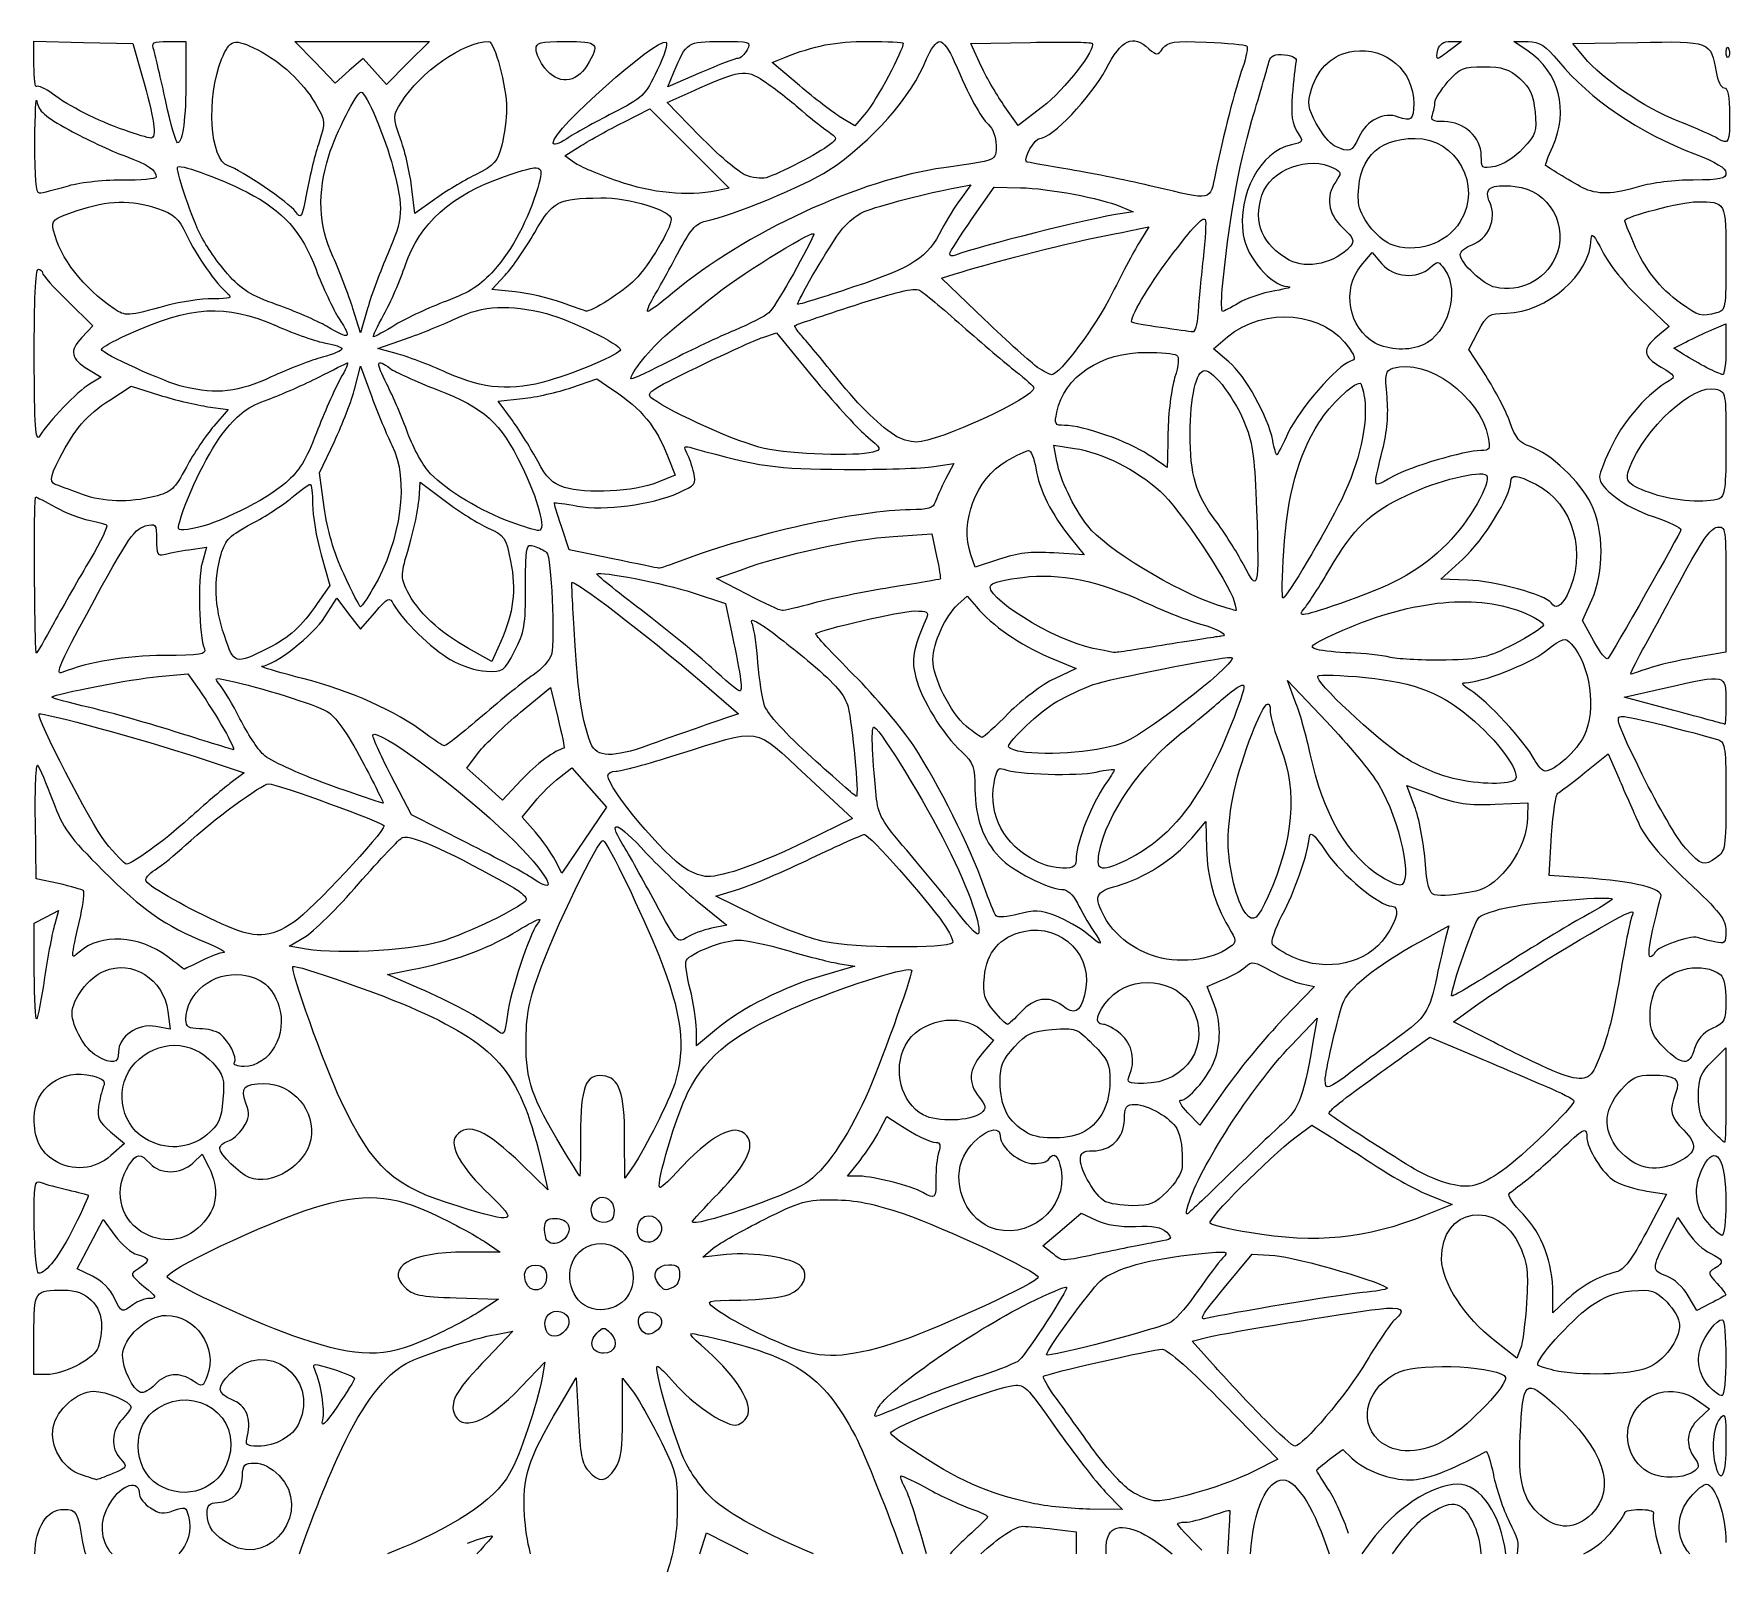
# Model space of a CAD drawing. Extents: x 0 to 106, y 3 to 99.
import ezdxf

# ---------------------------------------------------------------- set-up
doc = ezdxf.new("R2010")
doc.units = 0
doc.layers.get('0').update_dxf_attribs({"linetype": 'CONTINUOUS'})

msp = doc.modelspace()

# ---------------------------------------------------------------- linework, layer by layer
at = {"color": 7}
for points in [[(-0.1, 97.13), (-0.1, 98.64), (3, 98.56), (6.1, 98.49), (6.67, 96.51)], [(8.34, 98.62), (9.43, 98.62), (9.43, 96.27)], [(59.3, 97.08), (58.65, 98.49), (62.39, 98.56)], [(88.74, 98.62), (89.41, 98.62), (88.73, 98.09)], [(93.59, 98.02), (92.7, 98.62), (93.59, 98.61)], [(97.11, 97.64), (96.4, 98.49), (100.47, 98.56)], [(47.91, 95.85), (46.19, 97.31), (46.93, 97.6)], [(41.71, 96.67), (39.65, 95.78), (40.03, 96.7)], [(41.64, 92.7), (39.6, 94.79), (41.12, 95.47)], [(36.88, 93.56), (38.52, 94.39), (41, 91.9), (43.49, 89.41), (42.7, 89.26)], [(52.11, 94.19), (51.37, 93.33), (50.49, 93.86)], [(63.14, 94.52), (61.62, 93.35), (60.79, 94.52)], [(33.79, 91.01), (33.19, 91.44), (34.22, 92.09)], [(25.01, 88.7), (23.78, 87.82), (23.6, 89.38)], [(57.79, 89.46), (58.66, 89.62), (58.02, 88.76)], [(58.73, 87.51), (60.12, 89.49), (61.76, 89.45)], [(68.03, 88.27), (68.83, 87.94), (68.17, 87.84)], [(69.19, 86.87), (69.81, 87), (69.28, 86.13)], [(83.13, 84.57), (83.81, 85.38), (84.42, 84.67)], [(59.48, 81.21), (56.81, 83.77), (57.66, 84.04)], [(30.07, 82.92), (28.61, 83.07), (29.44, 83.96)], [(2.02, 82.33), (3.6, 80.79), (2.91, 80.06)], [(100.71, 82.39), (102.45, 80.75), (101.71, 80.14)], [(20.82, 81.87), (20.38, 80.34), (19.9, 81.87)], [(105.12, 80.53), (106, 80.9), (106, 79.31)], [(22.62, 79.05), (21.47, 79.37), (23.19, 79.96)], [(45.61, 80.06), (46.47, 80.34), (48.73, 77.58)], [(74.83, 78.53), (73.86, 79.34), (74.74, 80.09)], [(90.94, 77.66), (89.88, 79.3), (90.47, 80.43)], [(103.38, 78.97), (102.74, 79.38), (103.49, 79.77)], [(3.32, 78.04), (4.11, 77.56), (3.38, 77.12)], [(20.03, 76.88), (20.38, 78.25), (21.08, 76.33)], [(4.66, 76.13), (6, 76.99), (7.78, 76.44)], [(33.62, 76.92), (35.19, 77.46), (36.14, 76.82)], [(10.81, 75.71), (12.07, 75.54), (11.18, 74.5)], [(29.91, 74.84), (29.02, 76.06), (30.54, 76.22)], [(18.1, 69.42), (17.81, 71.57), (18.74, 73.54)], [(39.67, 72.52), (40.1, 71.42), (38.99, 70.96)], [(64.05, 72.28), (63.86, 73.29), (65.15, 73.1)], [(56.33, 71.96), (57.59, 72.15), (57.07, 71.17)], [(24.05, 69.92), (24.11, 70.98), (25.7, 69.79)], [(36.2, 66.17), (33.46, 66.74), (32.98, 68.19)], [(53.78, 67.58), (56.2, 67.74), (56.5, 66.34)], [(64.88, 67.51), (65.75, 66.42), (63.85, 66.54)], [(9.61, 66.74), (10.72, 66.91), (10.44, 65.9)], [(17.91, 66.43), (18.45, 64.49), (17.67, 63.37)], [(60.44, 66.15), (58.93, 65.64), (58.65, 66.43)], [(89.8, 64.84), (88.12, 64.89), (89.51, 66.16)], [(44.65, 63.93), (42.7, 64.93), (44.26, 65.49)], [(41.23, 64.04), (43.27, 63.37), (43.66, 61.48)], [(57.84, 63.3), (58.43, 63.83), (59, 63.15)], [(106, 64.27), (106, 60.31), (104.08, 59.98)], [(18.15, 62.53), (18.89, 63.7), (19.63, 62.73), (20.37, 61.75), (21.27, 62.79)], [(97.71, 61.01), (97.01, 62.31), (97.59, 63.6)], [(29.17, 60.99), (28.61, 59.74), (27.16, 60.54)], [(63.54, 60.01), (65.25, 59.29), (63.89, 58.65)], [(7.71, 58.79), (9.56, 58.95), (10.26, 57.95)], [(79.04, 57.12), (78.51, 58.54), (80.95, 55.97)], [(30.41, 56.55), (32.3, 58.11), (32.75, 56.21)], [(41.78, 58.43), (44.09, 56.45), (42.04, 55.75)], [(102.74, 56.66), (99.61, 57.5), (102.21, 58.08)], [(10, 53.77), (13.08, 52.75), (12.19, 52.07)], [(28.17, 52.04), (27.04, 53.04), (27.78, 54.02)], [(97.15, 52.76), (98.61, 53.95), (99.28, 52.41)], [(27.04, 48.36), (23.58, 50.12), (22.31, 52.56)], [(30.46, 52.29), (29.29, 51.04), (28.17, 52.04)], [(32.85, 52.46), (33.64, 53.06), (34.72, 51.83), (35.81, 50.6), (34.41, 48.53), (33.01, 46.46), (32.59, 47.27)], [(48.33, 52.58), (51.22, 49.89), (48.33, 48.47)], [(86.48, 50.65), (85.98, 51.96), (87.72, 51.32)], [(31.35, 49.02), (30.52, 49.96), (31.29, 50.91)], [(91.52, 50.78), (93.57, 50.87), (93.56, 49.94)], [(1.45, 45.8), (0.04, 46.11), (-0.01, 49.78)], [(72.51, 48.66), (73.39, 49.69), (73.43, 47.99)], [(97.08, 46.16), (94.91, 46.31), (95.07, 48.85)], [(45.16, 43.79), (42.65, 45.02), (44.1, 45.46)], [(-0.08, 40.25), (-0.09, 43.31), (0.68, 43.71), (1.45, 44.11), (1.2, 43.25)], [(41.6, 44.61), (43.34, 43.2), (42.39, 43)], [(86.84, 42.18), (88.62, 43.15), (88.42, 42.38)], [(16.97, 41.69), (15.91, 41.87), (16.87, 42.44)], [(50.31, 40.8), (51.37, 40.62), (49.38, 40.04)], [(24.07, 39.23), (22.08, 40.1), (23.62, 40.41)], [(73.85, 38.39), (73.46, 39.35), (74.44, 39.76)], [(79.41, 39.51), (80.21, 39.35), (78.22, 37.29)], [(8.3, 37.77), (8.45, 36.67), (7.54, 36.84)], [(78.73, 35.65), (80.36, 37.37), (80.2, 36.44)], [(91.44, 35.85), (88.91, 37.14), (90.44, 38.24)], [(42.7, 36.67), (41.44, 35.62), (41.44, 36.64)], [(59.34, 36.61), (60.07, 35.98), (59.36, 35.14)], [(86.33, 35.38), (87.43, 36.18), (90.17, 35.02)], [(105.14, 34.65), (106, 35.51), (106, 32.54)], [(74.62, 32.94), (73, 30.65), (72.25, 31.43), (72.25, 31.43)], [(52.93, 30.31), (53.38, 31.19), (54.09, 30.73)], [(4.7, 30.24), (5.57, 29.5), (4.72, 28.74)], [(37.49, 28.11), (36.95, 27.32), (36.94, 29.83)], [(79.06, 29.92), (80.03, 30.66), (81.18, 29.94)], [(9.86, 28.27), (10.45, 28.83), (10.86, 28.02)], [(31.79, 28.05), (32.13, 26.59), (30.5, 28.18)], [(51.67, 27.45), (50.92, 27.45), (51.7, 28.44)], [(87.4, 26.25), (88.84, 25.67), (87.17, 25)], [(101.03, 26.52), (102.28, 26.33), (101.03, 23.98)], [(3.58, 21.17), (2.62, 21.64), (3.43, 23.19), (4.25, 24.73), (4.98, 23.72)], [(63.75, 22.63), (63.17, 23.08), (64.37, 24.11), (65.57, 25.14), (66.51, 24.69)], [(102.26, 23.44), (102.99, 24.85), (103.64, 23.9)], [(28.13, 23.37), (29.13, 22.69), (26.95, 22.69)], [(43.33, 22.53), (41.84, 22.38), (42.5, 22.93)], [(74.55, 20.46), (76.3, 22.55), (77.72, 22.47)], [(26.38, 19.82), (29.03, 19.73), (27.76, 18.91)], [(96.01, 19.69), (95.15, 18.88), (95.15, 20.07)], [(105.02, 19.47), (104.18, 19.02), (103.63, 19.95)], [(0.71, 15.01), (-0.1, 15.01), (-0.1, 17.5)], [(28.88, 17.53), (29.93, 17.72), (28.31, 16.04)], [(73.99, 15.48), (72.53, 17.11), (73.59, 17.37)], [(93.12, 16.64), (92.88, 16.03), (91.5, 17.12)], [(30.45, 14.23), (31.94, 15.79), (31.76, 14.81)], [(32.83, 12.99), (33.9, 14.8), (34.04, 12.16)], [(36.81, 12.3), (36.81, 14.78), (37.36, 14.09)], [(74.54, 13.15), (77.91, 9.71), (76.37, 8.93)], [(104.19, 13.4), (104.97, 12.85), (104.29, 12.22)], [(81.15, 9.7), (81.97, 10.3), (82.55, 9.76)], [(67.08, 7.66), (68.17, 6.55), (66.12, 6.57)], [(41.65, 3.76), (42.08, 5.09), (44.66, 3.76)], [(63.87, 5.32), (65.26, 5.15), (65.26, 3.76)], [(74.78, 4.43), (74.74, 3.76)], [(83.73, 4.53), (83.17, 3.76)]]:
    msp.add_lwpolyline(points, dxfattribs=at)
for points in [[(17.53, 97.32), (16.27, 98.62), (20.49, 98.62), (24.7, 98.62), (23.35, 97.28), (22.01, 95.93), (21.28, 96.74), (20.55, 97.56), (19.67, 96.79), (18.79, 96.01)], [(87.93, 98.09), (87.93, 98.09)], [(106.02, 97.98), (106.02, 97.98)], [(31.94, 96.94), (31.94, 96.94)], [(8.17, 94.85), (8.17, 94.85)], [(5.59, 93.05), (5.59, 93.05)], [(105.47, 92.54), (105.47, 92.54)], [(-0.04, 92.34), (-0.04, 92.34)], [(32.45, 92.27), (32.45, 92.27)], [(81.48, 92.06), (81.48, 92.06)], [(90.66, 91.46), (90.66, 91.46)], [(36.53, 89.85), (36.53, 89.85)], [(44.48, 90.26), (44.48, 90.26)], [(70.15, 89.51), (70.15, 89.51)], [(97.01, 89.45), (97.01, 89.45)], [(16.3, 87.95), (16.3, 87.95)], [(57.33, 85.3), (57.33, 85.3)], [(84.95, 85.91), (84.95, 85.91)], [(78.62, 84.91), (78.62, 84.91)], [(74.42, 83.08), (74.42, 83.08)], [(91.52, 83.2), (91.52, 83.2)], [(32.98, 82.25), (32.98, 82.25)], [(38.74, 82.55), (38.74, 82.55)], [(47.79, 82.14), (47.79, 82.14)], [(103.16, 82.2), (103.16, 82.2)], [(4.93, 81.85), (4.93, 81.85)], [(21.84, 81.49), (21.84, 81.49)], [(18.25, 80.76), (18.25, 80.76)], [(70.56, 80.68), (70.56, 80.68)], [(-0.08, 78.84), (-0.08, 78.84)], [(84.01, 79.7), (84.01, 79.7)], [(25.8, 77.84), (25.8, 77.84)], [(37.9, 78.44), (37.9, 78.44)], [(62.84, 78.18), (62.84, 78.18)], [(104.81, 78.16), (104.81, 78.16)], [(9.3, 76.96), (9.3, 76.96)], [(53.87, 73.92), (53.87, 73.92)], [(77.58, 73.59), (77.58, 73.59)], [(45.68, 73.1), (45.68, 73.1)], [(69.78, 72.7), (69.78, 72.7)], [(2.95, 70.21), (2.95, 70.21)], [(33.17, 70.65), (33.17, 70.65)], [(84.04, 71.08), (84.04, 71.08)], [(101.5, 70.22), (101.5, 70.22)], [(9.04, 68.51), (9.04, 68.51)], [(29.82, 68.47), (29.82, 68.47)], [(36.2, 66.17), (36.2, 66.17)], [(78.27, 66.67), (78.27, 66.67)], [(-0.06, 65.15), (-0.06, 65.15)], [(19.33, 65.22), (19.33, 65.22)], [(75.74, 65.81), (75.74, 65.81)], [(44.65, 63.93), (44.65, 63.93)], [(74.12, 63.27), (74.12, 63.27)], [(79.6, 63.1), (79.6, 63.1)], [(95.04, 63.41), (95.04, 63.41)], [(2.68, 61.71), (2.68, 61.71)], [(11.84, 61.36), (11.84, 61.36)], [(97.71, 61.01), (97.71, 61.01)], [(66.32, 60.55), (66.32, 60.55)], [(84.97, 59.99), (84.97, 59.99)], [(100.77, 60.46), (100.77, 60.46)], [(42.39, 59.35), (42.39, 59.35)], [(102.74, 56.66), (102.74, 56.66)], [(58.36, 55.68), (58.36, 55.68)], [(9.03, 55.24), (9.03, 55.24)], [(24.47, 55.2), (24.47, 55.2)], [(34.82, 54.59), (34.82, 54.59)], [(48.68, 53.71), (48.68, 53.71)], [(61.75, 54.08), (61.75, 54.08)], [(93.98, 53.61), (93.98, 53.61)], [(88.6, 52.47), (88.6, 52.47)], [(18.34, 52.02), (18.34, 52.02)], [(4.38, 48.41), (4.38, 48.41)], [(103.46, 48.02), (103.46, 48.02)], [(62.74, 47.2), (62.74, 47.2)], [(66.7, 47.74), (66.7, 47.74)], [(31.14, 46.15), (31.14, 46.15)], [(40.78, 46.72), (40.78, 46.72)], [(84.43, 46.2), (84.43, 46.2)], [(87.72, 45.1), (87.72, 45.1)], [(38.87, 44.6), (38.87, 44.6)], [(57.68, 44.17), (57.68, 44.17)], [(75.9, 43.92), (75.9, 43.92)], [(11.67, 43.28), (11.67, 43.28)], [(65.92, 42.67), (65.92, 42.67)], [(101.4, 42.86), (101.4, 42.86)], [(16.97, 41.69), (16.97, 41.69)], [(49.51, 42.15), (49.51, 42.15)], [(8.29, 41.21), (8.29, 41.21)], [(69.98, 41.31), (69.98, 41.31)], [(78.85, 41.19), (78.85, 41.19)], [(-0.08, 40.25), (-0.08, 40.25)], [(88.8, 38.76), (88.8, 38.76)], [(60.09, 37.82), (60.09, 37.82)], [(28.88, 36.62), (28.88, 36.62)], [(102.14, 35.49), (102.14, 35.49)], [(3.84, 34.99), (3.84, 34.99)], [(12.47, 34.59), (12.47, 34.59)], [(95.15, 34.06), (95.15, 34.06)], [(68.58, 33.73), (68.58, 33.73)], [(80.87, 33.47), (80.87, 33.47)], [(55.67, 31.29), (55.67, 31.29)], [(6.84, 29.83), (6.84, 29.83)], [(62.21, 30.15), (62.21, 30.15)], [(105.06, 30.38), (105.06, 30.38)], [(33.02, 29.23), (33.02, 29.23)], [(99.49, 28.88), (99.49, 28.88)], [(1.18, 28.43), (1.18, 28.43)], [(13.4, 27.36), (13.4, 27.36)], [(88.72, 26.95), (88.72, 26.95)], [(26.5, 25.56), (26.5, 25.56)], [(55.63, 26.43), (55.63, 26.43)], [(67.06, 25.87), (67.06, 25.87)], [(72.28, 25.66), (72.28, 25.66)], [(34.93, 24.94), (34.93, 24.94)], [(41.18, 24.59), (41.18, 24.59)], [(104.84, 24.56), (104.84, 24.56)], [(-0.08, 24.3), (-0.08, 24.3)], [(6.61, 23.99), (6.61, 23.99)], [(59.83, 24.26), (59.83, 24.26)], [(76.11, 23.91), (76.11, 23.91)], [(32.1, 23.39), (32.1, 23.39)], [(38.07, 23.39), (38.07, 23.39)], [(63.75, 22.63), (63.75, 22.63)], [(30.73, 20.85), (30.73, 20.85)], [(39.07, 20.7), (39.07, 20.7)], [(74.55, 20.46), (74.55, 20.46)], [(4.93, 19.85), (4.93, 19.85)], [(34.65, 19.24), (34.65, 19.24)], [(16.63, 17.27), (16.63, 17.27)], [(32.01, 17.79), (32.01, 17.79)], [(38, 17.79), (38, 17.79)], [(34.92, 16.75), (34.92, 16.75)], [(47.79, 16.56), (47.79, 16.56)], [(63.4, 16.25), (63.4, 16.25)], [(95.21, 15.27), (95.21, 15.27)], [(6.58, 13.89), (6.58, 13.89)], [(105.07, 14.13), (105.07, 14.13)], [(52.82, 12.9), (52.82, 12.9)], [(18.01, 12.16), (18.01, 12.16)], [(77.08, 12.18), (77.08, 12.18)], [(13.29, 11.18), (13.29, 11.18)], [(84.21, 10.9), (84.21, 10.9)], [(2.82, 8.74), (2.82, 8.74)], [(101.6, 8.69), (101.6, 8.69)], [(105.38, 9.26), (105.38, 9.26)], [(7.7, 8.1), (7.7, 8.1)], [(68.65, 7.73), (68.65, 7.73)], [(62.48, 6.94), (62.48, 6.94)], [(94.4, 6.16), (94.4, 6.16)], [(12.21, 4.34), (12.21, 4.34)], [(103.87, 3.62), (103.87, 3.62)]]:
    msp.add_lwpolyline(points, close=True, dxfattribs=at)
for points in [[(67.11, 96.87), (68.12, 98.77), (68.8, 99.09), (69.82, 98.16)], [(7.43, 98.03), (7.26, 98.58), (7.34, 98.62), (8.34, 98.62)], [(8.17, 94.85), (7.86, 96.27), (7.52, 97.7), (7.43, 98.03)], [(11.67, 97.5), (12.19, 98.77), (12.46, 98.84), (13.93, 98.09)], [(13.93, 98.09), (15.4, 97.34), (16.75, 96.09), (17.53, 94.75)], [(22.94, 94.81), (24.1, 96.68), (26.88, 98.62), (28.41, 98.62)], [(28.41, 98.62), (28.78, 98.62), (29.54, 95.79), (29.54, 94.42)], [(31.39, 98.13), (31.39, 98.56), (31.61, 98.62), (33.24, 98.62)], [(31.94, 96.94), (31.64, 97.32), (31.39, 97.86), (31.39, 98.13)], [(32.45, 92.27), (32.45, 93.08), (38.9, 98.83), (39.54, 98.58)], [(33.24, 98.62), (35.3, 98.62), (35.42, 98.49), (34.57, 97.1)], [(39.54, 98.58), (39.68, 98.53), (39.43, 97.74), (38.99, 96.82)], [(40.03, 96.7), (40.82, 98.59), (40.87, 98.62), (42.97, 98.62)], [(42.97, 98.62), (44.82, 98.62), (44.89, 98.6), (44.62, 98.09)], [(44.62, 98.09), (44.46, 97.8), (44.21, 97.56), (44.05, 97.56)], [(46.93, 97.6), (48.84, 98.37), (50.17, 98.62), (52.2, 98.62)], [(54.41, 98.51), (54.41, 98.08), (52.71, 94.88), (52.11, 94.19)], [(52.2, 98.62), (53.42, 98.62), (54.41, 98.57), (54.41, 98.51)], [(55.88, 97.53), (56.12, 98.13), (56.49, 98.62), (56.7, 98.62)], [(56.7, 98.62), (56.9, 98.62), (57.31, 98.06), (57.61, 97.37)], [(62.39, 98.56), (64.44, 98.6), (66.18, 98.58), (66.25, 98.51)], [(66.25, 98.51), (66.56, 98.2), (64.53, 95.59), (63.14, 94.52)], [(69.82, 98.16), (70.31, 97.73), (70.35, 97.73), (70.69, 98.19)], [(70.69, 98.19), (71, 98.61), (71.35, 98.66), (73.42, 98.58)], [(73.42, 98.58), (74.73, 98.53), (75.87, 98.42), (75.95, 98.33)], [(75.95, 98.33), (76.04, 98.25), (75.93, 97.65), (75.7, 97.01)], [(80.02, 95.63), (80.43, 96.99), (81.36, 97.84), (82.66, 98.01)], [(82.66, 98.01), (84.7, 98.29), (86.42, 96.79), (86.42, 94.72)], [(87.93, 97.56), (87.86, 97.56), (87.86, 97.8), (87.93, 98.09)], [(87.93, 98.09), (88.03, 98.45), (88.3, 98.62), (88.74, 98.62)], [(88.73, 98.09), (88.36, 97.8), (88, 97.56), (87.93, 97.56)], [(93.59, 98.61), (94.33, 98.59), (94.68, 98.37), (95.5, 97.38)], [(95.14, 92.03), (96.16, 94.28), (95.53, 96.71), (93.59, 98.02)], [(100.47, 98.56), (105.04, 98.65), (105.07, 98.63), (105.38, 96.71)], [(106.16, 97.64), (106.07, 97.55), (106.01, 97.7), (106.02, 97.98)], [(106.02, 97.98), (106.04, 98.29), (106.1, 98.35), (106.18, 98.14)], [(106.18, 98.14), (106.26, 97.95), (106.25, 97.72), (106.16, 97.64)], [(0.07, 95.79), (-0.02, 95.7), (-0.1, 96.3), (-0.1, 97.13)], [(12.07, 90.82), (10.93, 91.18), (10.7, 95.1), (11.67, 97.5)], [(34.57, 97.1), (33.89, 95.98), (32.74, 95.91), (31.94, 96.94)], [(38.99, 96.82), (38.23, 95.23), (38.09, 95.09), (36.18, 94.12)], [(41.12, 95.47), (44.17, 96.85), (44.52, 96.9), (45.64, 96.16)], [(44.05, 97.56), (43.9, 97.56), (42.84, 97.16), (41.71, 96.67)], [(49.71, 90.52), (52.44, 92.33), (54.94, 95.16), (55.88, 97.53)], [(57.61, 97.37), (58.55, 95.17), (59.25, 93.87), (59.75, 93.42)], [(60.79, 94.52), (60.33, 95.16), (59.66, 96.31), (59.3, 97.08)], [(62.98, 92.54), (63.72, 92.54), (66.18, 95.11), (67.11, 96.87)], [(75.7, 97.01), (75.24, 95.7), (74.45, 92.62), (73.99, 90.35)], [(76.28, 93.68), (76.8, 95.45), (77.29, 97.12), (77.36, 97.38)], [(77.36, 97.38), (77.46, 97.73), (77.71, 97.84), (78.32, 97.78)], [(78.32, 97.78), (78.9, 97.72), (79.12, 97.58), (79.04, 97.3)], [(79.04, 97.3), (78.98, 97.08), (78.88, 96.16), (78.81, 95.25)], [(88.57, 96.1), (89.32, 96.95), (89.51, 97.03), (90.81, 97.03)], [(90.81, 97.03), (92, 97.03), (92.37, 96.91), (93.07, 96.29)], [(95.5, 97.38), (97.51, 94.97), (100.51, 92.92), (104.03, 91.57)], [(103.01, 93.62), (100.84, 94.49), (98.31, 96.22), (97.11, 97.64)], [(1.06, 95.33), (0.61, 95.67), (0.16, 95.88), (0.07, 95.79)], [(6.67, 96.51), (7.45, 93.76), (7.62, 92.53), (7.23, 92.56)], [(9.43, 96.27), (9.43, 93.82), (9.23, 92.27), (8.91, 92.27)], [(45.64, 96.16), (46.19, 95.8), (47.17, 95.05), (47.82, 94.48)], [(50.49, 93.86), (50.01, 94.16), (48.85, 95.05), (47.91, 95.85)], [(87.75, 94.8), (87.75, 95), (88.12, 95.58), (88.57, 96.1)], [(93.07, 96.29), (93.74, 95.69), (93.92, 95.29), (94.03, 94.2)], [(105.38, 96.71), (105.47, 96.16), (105.69, 95.71), (105.88, 95.71)], [(-0.04, 92.34), (-0.03, 94.12), (0.03, 95.25), (0.09, 94.85)], [(0.09, 94.85), (0.18, 94.26), (0.57, 93.92), (2.11, 93.07)], [(5.59, 93.05), (3.88, 93.66), (2.1, 94.55), (1.06, 95.33)], [(8.91, 92.27), (8.81, 92.27), (8.47, 93.43), (8.17, 94.85)], [(17.53, 94.75), (18.2, 93.62), (18.2, 93.59), (17.78, 92.31)], [(18.39, 91.45), (18.85, 92.9), (20.13, 95.45), (20.42, 95.45)], [(20.42, 95.45), (20.72, 95.45), (21.95, 92.54), (22.41, 90.75)], [(22.91, 92.44), (22.4, 93.93), (22.4, 93.94), (22.94, 94.81)], [(78.81, 95.25), (78.72, 94.02), (78.8, 93.43), (79.11, 92.95)], [(80.31, 93.47), (79.78, 94.47), (79.74, 94.71), (80.02, 95.63)], [(86.42, 94.72), (86.42, 93.72), (86.25, 93.57), (85.45, 93.88)], [(87.59, 94.01), (87.67, 94.24), (87.75, 94.6), (87.75, 94.8)], [(105.88, 95.71), (106.12, 95.71), (106.23, 95.21), (106.23, 93.99)], [(29.54, 94.42), (29.54, 93.8), (29.4, 92.77), (29.24, 92.12)], [(36.18, 94.12), (35.07, 93.55), (33.78, 92.83), (33.31, 92.52)], [(47.82, 94.48), (48.47, 93.92), (49.3, 93.26), (49.66, 93.01)], [(74.42, 83.08), (74.8, 87.16), (75.43, 90.79), (76.28, 93.68)], [(85.45, 93.88), (84.54, 94.22), (83.48, 93.68), (82.98, 92.61)], [(88.34, 93.59), (87.61, 93.59), (87.46, 93.68), (87.59, 94.01)], [(94.03, 94.2), (94.15, 92.96), (94.09, 92.79), (93.27, 91.9)], [(105.47, 92.54), (105.26, 92.68), (104.15, 93.16), (103.01, 93.62)], [(106.23, 93.99), (106.25, 92.25), (106.18, 92.12), (105.47, 92.54)], [(2.11, 93.07), (3.15, 92.5), (4.72, 91.76), (5.59, 91.44)], [(7.23, 92.56), (7.06, 92.57), (6.32, 92.79), (5.59, 93.05)], [(34.22, 92.09), (34.78, 92.44), (35.98, 93.11), (36.88, 93.56)], [(44.48, 90.26), (44.04, 90.45), (42.76, 91.55), (41.64, 92.7)], [(49.66, 93.01), (50.3, 92.55), (50.3, 92.55), (49.78, 92.13)], [(59.75, 93.42), (60.03, 93.16), (60.23, 92.62), (60.23, 92.1)], [(62.14, 91.08), (61.92, 91.26), (62.66, 92.54), (62.98, 92.54)], [(79.11, 92.95), (79.52, 92.33), (79.51, 92.31), (78.75, 92.14)], [(81.48, 92.06), (81.17, 92.21), (80.64, 92.84), (80.31, 93.47)], [(82.98, 92.61), (82.56, 91.69), (82.38, 91.62), (81.48, 92.06)], [(82.95, 88.52), (82.84, 91.16), (84.06, 92.54), (86.51, 92.54)], [(86.51, 92.54), (89.12, 92.54), (90.73, 89.59), (89.34, 87.32)], [(90.66, 91.46), (90.66, 92.6), (89.57, 93.59), (88.34, 93.59)], [(0.25, 89.1), (0.03, 89.1), (-0.05, 90.02), (-0.04, 92.34)], [(17.78, 92.31), (17.54, 91.59), (17.2, 90.2), (17.01, 89.21)], [(23.6, 89.38), (23.51, 90.24), (23.2, 91.61), (22.91, 92.44)], [(29.24, 92.12), (28.98, 91.08), (28.79, 90.87), (27.59, 90.26)], [(33.31, 92.52), (32.8, 92.18), (32.45, 92.08), (32.45, 92.27)], [(49.78, 92.13), (49.17, 91.63), (46.59, 90.3), (45.81, 90.07)], [(60.23, 92.1), (60.23, 91.12), (60.38, 91.18), (56.95, 90.7)], [(78.75, 92.14), (76.8, 91.71), (75.36, 89.01), (75.73, 86.49)], [(76.9, 88.97), (77.44, 90.59), (79.86, 91.51), (81.42, 90.67)], [(93.27, 91.9), (92.75, 91.35), (92.02, 90.88), (91.52, 90.78)], [(94.69, 90.83), (94.65, 90.85), (94.85, 91.39), (95.14, 92.03)], [(104.03, 91.57), (105.38, 91.05), (106, 90.68), (106, 90.38)], [(5.59, 91.44), (7.07, 90.89), (7.56, 90.56), (7.57, 90.1)], [(8.9, 90.72), (8.9, 91), (11.38, 90.12), (13.27, 89.16)], [(10.36, 86.45), (9.82, 87.52), (8.9, 90.2), (8.9, 90.72)], [(16.3, 87.95), (15.89, 88.52), (12.9, 90.56), (12.07, 90.82)], [(18.66, 85.1), (17.74, 87.14), (17.66, 89.08), (18.39, 91.45)], [(22.41, 90.75), (23.1, 88.07), (23.06, 87.54), (22.09, 85.31)], [(29.4, 90.15), (31.81, 90.98), (31.94, 90.94), (31.49, 89.43)], [(36.53, 89.85), (35.35, 90.26), (34.12, 90.78), (33.79, 91.01)], [(56.95, 90.7), (51.71, 89.98), (44.47, 86.62), (39.95, 82.83)], [(42.01, 87.35), (43.61, 87.66), (48.36, 89.63), (49.71, 90.52)], [(64.86, 90.58), (63.4, 90.82), (62.18, 91.04), (62.14, 91.08)], [(70.15, 89.51), (68.7, 89.85), (66.32, 90.34), (64.86, 90.58)], [(81.42, 90.67), (81.89, 90.42), (81.9, 90.35), (81.53, 89.82)], [(91.52, 90.78), (90.69, 90.63), (90.66, 90.65), (90.66, 91.46)], [(95.55, 90.29), (95.12, 90.56), (94.73, 90.81), (94.69, 90.83)], [(1.89, 89.51), (1.16, 89.29), (0.43, 89.1), (0.25, 89.1)], [(5.39, 89.92), (4.14, 89.92), (2.65, 89.75), (1.89, 89.51)], [(7.57, 90.1), (7.58, 90), (6.6, 89.91), (5.39, 89.92)], [(23.19, 84.6), (24.04, 87.18), (26.1, 89.02), (29.4, 90.15)], [(27.59, 90.26), (26.84, 89.89), (25.68, 89.19), (25.01, 88.7)], [(31.49, 89.43), (30.91, 87.47), (29.9, 85.57), (28.74, 84.26)], [(42.7, 89.26), (40.89, 88.89), (38.65, 89.11), (36.53, 89.85)], [(45.81, 90.07), (45.52, 89.99), (44.92, 90.07), (44.48, 90.26)], [(51.96, 87.95), (52.86, 88.32), (56.01, 89.14), (57.79, 89.46)], [(61.76, 89.45), (63.55, 89.4), (66.79, 88.79), (68.03, 88.27)], [(73.99, 90.35), (73.64, 88.58), (73.84, 88.63), (70.15, 89.51)], [(81.53, 89.82), (80.88, 88.88), (81.03, 87.82), (81.96, 86.95)], [(91.21, 88.49), (90.79, 89.41), (91.21, 89.69), (92.76, 89.53)], [(92.76, 89.53), (94.92, 89.32), (96.22, 87), (95.29, 85.04)], [(97.01, 89.45), (96.64, 89.64), (95.99, 90.02), (95.55, 90.29)], [(100.58, 89.52), (98.96, 89.01), (97.88, 88.99), (97.01, 89.45)], [(103.95, 89.93), (102.82, 89.93), (101.31, 89.74), (100.58, 89.52)], [(106, 90.38), (106, 90), (105.69, 89.94), (103.95, 89.93)], [(2.6, 88.01), (4.56, 88.68), (6, 88.71), (7.65, 88.15)], [(13.27, 89.16), (15.5, 88.02), (16.71, 86.67), (17.59, 84.31)], [(17.01, 89.21), (16.7, 87.52), (16.65, 87.44), (16.3, 87.95)], [(31.3, 86.63), (32.46, 88.64), (32.7, 88.77), (35.44, 88.81)], [(35.44, 88.81), (37.24, 88.83), (39.86, 88.04), (39.86, 87.47)], [(58.02, 88.76), (57.67, 88.29), (57.14, 87.43), (56.84, 86.85)], [(78.62, 84.91), (76.93, 85.84), (76.33, 87.25), (76.9, 88.97)], [(84.95, 85.91), (84.11, 86.25), (82.99, 87.72), (82.95, 88.52)], [(90.08, 85.87), (91.09, 86.22), (91.65, 87.52), (91.21, 88.49)], [(99.65, 87.39), (99.65, 87.63), (103.24, 88.57), (104.16, 88.57)], [(104.16, 88.57), (106.02, 88.57), (106, 88.6), (106, 85)], [(1.13, 86.76), (0.97, 87.42), (1.05, 87.49), (2.6, 88.01)], [(7.65, 88.15), (8.69, 87.8), (8.96, 87.55), (9.46, 86.5)], [(39.86, 87.47), (39.86, 86.89), (38.45, 84.54), (37.6, 83.68)], [(40.26, 85.3), (41.07, 86.83), (41.41, 87.22), (42.01, 87.35)], [(50.25, 86.41), (50.7, 87.08), (51.42, 87.72), (51.96, 87.95)], [(57.33, 85.3), (57.34, 85.42), (57.97, 86.42), (58.73, 87.51)], [(68.17, 87.84), (66, 87.5), (59.21, 85.8), (57.68, 85.21)], [(71.09, 85.01), (72.63, 87.04), (73.17, 87.63), (73.35, 87.45)], [(73.35, 87.45), (73.42, 87.38), (73.35, 86.26), (73.21, 84.97)], [(89.34, 87.32), (88.47, 85.9), (86.53, 85.27), (84.95, 85.91)], [(100.2, 86.01), (99.9, 86.71), (99.65, 87.33), (99.65, 87.39)], [(4.93, 81.85), (2.98, 83.17), (1.55, 85.02), (1.13, 86.76)], [(9.46, 86.5), (10.07, 85.2), (11.35, 83.38), (12.04, 82.81)], [(12.04, 84.04), (11.45, 84.71), (10.69, 85.8), (10.36, 86.45)], [(29.44, 83.96), (29.9, 84.44), (30.74, 85.65), (31.3, 86.63)], [(42.66, 82.75), (44.65, 84.3), (49.02, 86.98), (48.81, 86.51)], [(48.81, 86.51), (48.2, 85.16), (46.34, 81.91), (45.99, 81.61)], [(47.79, 82.14), (47.79, 82.35), (49.48, 85.29), (50.25, 86.41)], [(56.84, 86.85), (55.94, 85.05), (55.07, 84.48), (51.3, 83.22)], [(57.66, 84.04), (59.51, 84.64), (64.54, 85.93), (66.5, 86.32)], [(66.5, 86.32), (67.63, 86.54), (68.85, 86.79), (69.19, 86.87)], [(75.73, 86.49), (75.95, 85.07), (77.47, 83.3), (78.52, 83.25)], [(81.96, 86.95), (82.65, 86.3), (82.73, 86.12), (82.44, 85.77)], [(92.24, 81.58), (94.77, 81.62), (97.51, 84.03), (97.55, 86.24)], [(97.55, 86.24), (97.55, 86.68), (97.75, 86.47), (98.26, 85.44)], [(19.9, 81.87), (19.64, 82.72), (19.08, 84.17), (18.66, 85.1)], [(22.09, 85.31), (21.64, 84.27), (21.06, 82.72), (20.82, 81.87)], [(38.74, 82.55), (39.02, 83.02), (39.71, 84.26), (40.26, 85.3)], [(57.68, 85.21), (57.48, 85.13), (57.32, 85.17), (57.33, 85.3)], [(69.28, 86.13), (68.98, 85.65), (68.19, 84.17), (67.52, 82.83)], [(82.44, 85.77), (81.57, 84.73), (79.71, 84.3), (78.62, 84.91)], [(89.33, 85.25), (89.33, 85.45), (89.67, 85.72), (90.08, 85.87)], [(91.52, 83.2), (90.83, 83.33), (89.33, 84.74), (89.33, 85.25)], [(98.26, 85.44), (98.67, 84.62), (99.69, 83.35), (100.71, 82.39)], [(103.16, 82.2), (101.84, 83.16), (100.91, 84.34), (100.2, 86.01)], [(-0.08, 78.84), (-0.09, 82.34), (0, 84.33), (0.17, 84.33)], [(0.17, 84.33), (0.31, 84.33), (0.43, 84.23), (0.43, 84.1)], [(0.43, 84.1), (0.43, 83.98), (1.15, 83.18), (2.02, 82.33)], [(15.13, 82.11), (13.5, 82.69), (12.91, 83.06), (12.04, 84.04)], [(17.59, 84.31), (18, 83.23), (18.65, 81.84), (19.04, 81.23)], [(21.84, 81.49), (22.27, 82.25), (22.88, 83.65), (23.19, 84.6)], [(28.74, 84.26), (27.92, 83.33), (27.25, 82.89), (25.76, 82.34)], [(68.75, 81.01), (68.56, 81.2), (69.78, 83.28), (71.09, 85.01)], [(73.21, 84.97), (73.07, 83.67), (72.92, 82.11), (72.89, 81.49)], [(84.01, 79.7), (82.34, 80.61), (81.89, 83.1), (83.13, 84.57)], [(84.42, 84.67), (85.15, 83.82), (86.64, 83.7), (87.44, 84.43)], [(88.38, 84.29), (89.33, 82.94), (88.55, 80.29), (87.01, 79.59)], [(87.44, 84.43), (87.94, 84.88), (87.97, 84.87), (88.38, 84.29)], [(95.29, 85.04), (94.62, 83.62), (93.11, 82.88), (91.52, 83.2)], [(106, 85), (106, 81.85), (105.98, 81.75), (105.41, 81.59)], [(37.6, 83.68), (36.84, 82.92), (34.82, 81.63), (34.51, 81.71)], [(51.3, 83.22), (49.37, 82.57), (47.79, 82.08), (47.79, 82.14)], [(51.35, 82.07), (53.89, 82.9), (55.13, 83.19), (55.43, 83.02)], [(55.43, 83.02), (55.67, 82.89), (56.88, 81.88), (58.11, 80.78)], [(74.44, 81.69), (74.36, 81.69), (74.35, 82.31), (74.42, 83.08)], [(77.72, 82.98), (76.93, 82.85), (75.9, 82.5), (75.44, 82.21)], [(78.52, 83.25), (78.87, 83.23), (78.5, 83.11), (77.72, 82.98)], [(8.23, 82.05), (5.75, 81.38), (5.63, 81.37), (4.93, 81.85)], [(5.69, 80.2), (9.86, 82.07), (11.85, 82.19), (15.1, 80.78)], [(11.12, 82.48), (10.4, 82.48), (9.1, 82.29), (8.23, 82.05)], [(12.04, 82.81), (12.37, 82.54), (12.22, 82.48), (11.12, 82.48)], [(18.25, 80.76), (17.64, 81.11), (16.24, 81.71), (15.13, 82.11)], [(25.76, 82.34), (24.71, 81.94), (23.28, 81.28), (22.59, 80.86)], [(26.36, 81.25), (28.07, 82.07), (29.72, 82.15), (32.05, 81.55)], [(32.98, 82.25), (32.18, 82.53), (30.87, 82.83), (30.07, 82.92)], [(34.51, 81.71), (34.47, 81.72), (33.78, 81.96), (32.98, 82.25)], [(37.9, 78.44), (38.78, 79.6), (39.68, 80.41), (42.66, 82.75)], [(38.4, 81.69), (38.31, 81.69), (38.46, 82.08), (38.74, 82.55)], [(39.95, 82.83), (39.2, 82.2), (38.5, 81.69), (38.4, 81.69)], [(47.62, 80.8), (47.66, 80.85), (49.34, 81.42), (51.35, 82.07)], [(67.52, 82.83), (66.45, 80.71), (64.22, 77.72), (63.71, 77.72)], [(75.44, 82.21), (74.97, 81.93), (74.52, 81.69), (74.44, 81.69)], [(74.74, 80.09), (77.03, 82.03), (80.89, 81.67), (82.4, 79.36)], [(105.41, 81.59), (104.46, 81.34), (104.29, 81.38), (103.16, 82.2)], [(19.04, 81.23), (19.86, 79.94), (19.77, 79.88), (18.25, 80.76)], [(21.2, 80.1), (21.13, 80.1), (21.42, 80.73), (21.84, 81.49)], [(22.59, 80.86), (21.9, 80.44), (21.27, 80.1), (21.2, 80.1)], [(23.19, 79.96), (24.13, 80.29), (25.56, 80.87), (26.36, 81.25)], [(32.05, 81.55), (33.55, 81.15), (36.68, 79.63), (36.68, 79.28)], [(45.99, 81.61), (45.75, 81.39), (44.77, 80.89), (43.83, 80.5)], [(62.84, 78.18), (62.46, 78.44), (60.95, 79.8), (59.48, 81.21)], [(70.56, 80.68), (69.62, 80.81), (68.81, 80.96), (68.75, 81.01)], [(72.89, 81.49), (72.85, 80.87), (72.7, 80.38), (72.55, 80.4)], [(90.47, 80.43), (91.02, 81.49), (91.12, 81.56), (92.24, 81.58)], [(2.91, 80.06), (2.1, 79.22), (2.2, 78.72), (3.32, 78.04)], [(4.14, 79.31), (4.14, 79.42), (4.84, 79.81), (5.69, 80.2)], [(15.1, 80.78), (16.25, 80.28), (17.65, 79.79), (18.21, 79.7)], [(43.83, 80.5), (42.88, 80.1), (41.09, 79.26), (39.84, 78.62)], [(41.47, 78.18), (43.27, 79.06), (45.14, 79.9), (45.61, 80.06)], [(48, 80.21), (47.75, 80.49), (47.57, 80.76), (47.62, 80.8)], [(49.96, 77.85), (49.14, 78.87), (48.26, 79.93), (48, 80.21)], [(58.11, 80.78), (59.35, 79.69), (60.86, 78.4), (61.48, 77.92)], [(72.55, 80.4), (72.39, 80.42), (71.5, 80.54), (70.56, 80.68)], [(101.71, 80.14), (100.73, 79.33), (100.78, 78.87), (101.94, 78.19)], [(103.49, 79.77), (103.91, 79.99), (104.64, 80.33), (105.12, 80.53)], [(0.25, 73.87), (0, 73.46), (-0.07, 74.48), (-0.08, 78.84)], [(9.3, 76.96), (8.07, 77.25), (4.14, 79.04), (4.14, 79.31)], [(17.99, 78.82), (17.32, 78.64), (15.87, 78.08), (14.78, 77.58)], [(19.22, 79.34), (19.22, 79.24), (18.67, 79), (17.99, 78.82)], [(18.21, 79.7), (18.76, 79.6), (19.22, 79.44), (19.22, 79.34)], [(22.03, 77.12), (21.31, 78.55), (21.36, 78.78), (22.24, 78.11)], [(25.8, 77.84), (24.69, 78.34), (23.26, 78.88), (22.62, 79.05)], [(36.68, 79.28), (36.68, 79.04), (33.9, 77.84), (32.2, 77.35)], [(64.04, 75.38), (64.48, 77.58), (66.82, 79.14), (69.66, 79.12)], [(69.66, 79.12), (70.55, 79.12), (71.4, 79.04), (71.55, 78.94)], [(71.55, 78.94), (71.73, 78.84), (71.69, 78.34), (71.43, 77.52)], [(82.4, 79.36), (82.78, 78.78), (82.79, 78.67), (82.45, 78.57)], [(87.01, 79.59), (86.17, 79.2), (84.84, 79.25), (84.01, 79.7)], [(85.12, 78.12), (87.26, 78.8), (90.56, 76.4), (91.09, 73.79)], [(104.81, 78.16), (104.38, 78.38), (103.73, 78.75), (103.38, 78.97)], [(106, 79.31), (106, 78.44), (105.91, 77.72), (105.8, 77.73)], [(17.76, 77.56), (18.64, 78.01), (19.44, 78.42), (19.54, 78.46)], [(19.54, 78.46), (19.65, 78.51), (19.45, 78.04), (19.09, 77.41)], [(22.24, 78.11), (22.52, 77.9), (23.86, 77.29), (25.21, 76.77)], [(32.2, 77.35), (29.88, 76.67), (28.12, 76.8), (25.8, 77.84)], [(37.36, 77.46), (37.25, 77.46), (37.49, 77.9), (37.9, 78.44)], [(39.84, 78.62), (38.6, 77.98), (37.48, 77.46), (37.36, 77.46)], [(38.69, 76.21), (38.22, 76.56), (38.43, 76.71), (41.47, 78.18)], [(53.87, 73.92), (52.75, 74.67), (51.49, 75.93), (49.96, 77.85)], [(61.48, 77.92), (62.09, 77.45), (62.59, 76.98), (62.6, 76.88)], [(63.71, 77.72), (63.62, 77.72), (63.22, 77.93), (62.84, 78.18)], [(72.4, 74.02), (72.4, 76.3), (72.79, 77.98), (73.32, 77.98)], [(73.32, 77.98), (73.89, 77.98), (75.27, 76.14), (75.88, 74.54)], [(77.58, 73.59), (77.3, 75.08), (75.86, 77.66), (74.83, 78.53)], [(82.45, 78.57), (81.66, 78.32), (79.21, 75.52), (78.58, 74.13)], [(84.75, 76.32), (84.61, 77.8), (84.65, 77.97), (85.12, 78.12)], [(92.45, 74.76), (92.2, 75.45), (91.52, 76.76), (90.94, 77.66)], [(101.94, 78.19), (102.82, 77.67), (102.87, 77.59), (102.43, 77.34)], [(105.8, 77.73), (105.7, 77.74), (105.25, 77.93), (104.81, 78.16)], [(3.38, 77.12), (2.63, 76.68), (0.83, 74.8), (0.25, 73.87)], [(14.78, 77.58), (12.69, 76.61), (11.41, 76.47), (9.3, 76.96)], [(14.58, 76.17), (15.46, 76.49), (16.89, 77.12), (17.76, 77.56)], [(19.09, 77.41), (18.74, 76.78), (18.08, 75.28), (17.62, 74.08)], [(18.74, 73.54), (19.25, 74.62), (19.83, 76.12), (20.03, 76.88)], [(23.35, 74.04), (23.01, 74.97), (22.42, 76.36), (22.03, 77.12)], [(25.21, 76.77), (28.14, 75.64), (29.16, 74.72), (30.47, 72.03)], [(30.54, 76.22), (31.37, 76.31), (32.76, 76.62), (33.62, 76.92)], [(36.14, 76.82), (38.1, 75.48), (38.87, 74.54), (39.67, 72.52)], [(48.73, 77.58), (49.98, 76.07), (51.47, 74.42), (52.05, 73.93)], [(62.6, 76.88), (62.64, 76.28), (56.57, 73.49), (55.23, 73.49)], [(71.43, 77.52), (71.22, 76.83), (71.03, 75.28), (71.01, 74.08)], [(80.47, 74.7), (81.2, 75.84), (82.6, 77.19), (83.06, 77.19)], [(83.06, 77.19), (83.12, 77.19), (83.25, 76.77), (83.33, 76.26)], [(102.43, 77.34), (101.17, 76.62), (99.65, 74.92), (98.9, 73.39)], [(99.95, 71.85), (100.89, 74.36), (103.96, 77.17), (105.36, 76.81)], [(105.36, 76.81), (106, 76.65), (106, 76.63), (106, 73.38)], [(1.52, 72.5), (2.41, 74.27), (3.21, 75.2), (4.66, 76.13)], [(7.78, 76.44), (8.76, 76.13), (10.13, 75.81), (10.81, 75.71)], [(11.87, 74.2), (12.77, 75.31), (13.31, 75.7), (14.58, 76.17)], [(21.08, 76.33), (21.47, 75.28), (22.04, 73.91), (22.35, 73.3)], [(45.68, 73.1), (44.1, 73.44), (39.91, 75.31), (38.69, 76.21)], [(83.33, 76.26), (83.58, 74.7), (83.01, 72.17), (81.91, 69.92)], [(84.47, 73), (84.76, 74.13), (84.85, 75.21), (84.75, 76.32)], [(11.18, 74.5), (10.69, 73.93), (9.91, 72.77), (9.46, 71.92)], [(31.49, 72.3), (31.1, 73.02), (30.39, 74.17), (29.91, 74.84)], [(64.53, 74.54), (63.93, 74.54), (63.88, 74.62), (64.04, 75.38)], [(69.78, 72.7), (68.55, 73.53), (65.67, 74.54), (64.53, 74.54)], [(75.88, 74.54), (76.33, 73.38), (76.47, 72.32), (76.57, 69.25)], [(78.27, 66.67), (78.48, 70.12), (79.18, 72.68), (80.47, 74.7)], [(93.74, 73.21), (93.06, 73.43), (92.81, 73.74), (92.45, 74.76)], [(9.04, 68.51), (9.62, 70.44), (10.9, 73), (11.87, 74.2)], [(17.62, 74.08), (16.98, 72.39), (16.55, 71.69), (15.69, 70.94)], [(24.76, 71.51), (24.33, 71.97), (23.69, 73.1), (23.35, 74.04)], [(52.05, 73.93), (53.06, 73.06), (53.08, 73.02), (52.5, 72.86)], [(55.23, 73.49), (54.84, 73.49), (54.23, 73.68), (53.87, 73.92)], [(71.01, 74.08), (70.99, 72.88), (70.97, 71.9), (70.96, 71.9)], [(73.98, 68.59), (72.76, 70.21), (72.4, 71.43), (72.4, 74.02)], [(77.83, 72.69), (77.79, 72.69), (77.68, 73.1), (77.58, 73.59)], [(78.58, 74.13), (78.21, 73.34), (77.88, 72.69), (77.83, 72.69)], [(91.09, 73.79), (91.24, 73.04), (91.19, 72.96), (90.62, 72.96)], [(1.43, 70.76), (0.83, 70.94), (0.84, 71.15), (1.52, 72.5)], [(22.35, 73.3), (23.44, 71.17), (22.93, 67.33), (21.16, 64.3)], [(40.85, 72.8), (40.62, 73.24), (40.67, 73.28), (41.22, 73.12)], [(41.28, 71.56), (41.19, 71.96), (40.99, 72.52), (40.85, 72.8)], [(41.22, 73.12), (45.33, 71.95), (46.42, 71.8), (50.7, 71.78)], [(52.5, 72.86), (51.45, 72.58), (47.46, 72.72), (45.68, 73.1)], [(60.87, 72.3), (61.49, 72.66), (62.12, 72.96), (62.27, 72.96)], [(62.27, 72.96), (62.42, 72.96), (62.62, 72.47), (62.72, 71.87)], [(65.15, 73.1), (66.87, 72.84), (69.02, 71.76), (70.53, 70.41)], [(70.96, 71.9), (70.95, 71.91), (70.42, 72.27), (69.78, 72.7)], [(84.04, 71.08), (84.04, 71.22), (84.24, 72.08), (84.47, 73)], [(90.62, 72.96), (89.64, 72.96), (86.13, 71.93), (85.15, 71.35)], [(97.55, 69.62), (96.88, 71.01), (94.98, 72.8), (93.74, 73.21)], [(98.9, 73.39), (98.44, 72.46), (98.07, 71.53), (98.07, 71.32)], [(106, 73.38), (106, 70.64), (105.93, 70.08), (105.58, 69.94)], [(9.46, 71.92), (8.72, 70.53), (8.52, 70.35), (7.46, 70.08)], [(29.82, 68.47), (28, 69.12), (25.79, 70.45), (24.76, 71.51)], [(30.47, 72.03), (31.51, 69.91), (32.04, 67.92), (31.56, 67.94)], [(33.17, 70.65), (32.39, 70.91), (32.04, 71.25), (31.49, 72.3)], [(40.31, 70.31), (41.36, 70.78), (41.45, 70.88), (41.28, 71.56)], [(50.7, 71.78), (53.11, 71.77), (55.64, 71.85), (56.33, 71.96)], [(58.65, 66.43), (57.94, 68.47), (58.97, 71.18), (60.87, 72.3)], [(62.72, 71.87), (62.93, 70.53), (63.72, 68.93), (64.88, 67.51)], [(65.98, 68.23), (65.04, 69.49), (64.27, 71.09), (64.05, 72.28)], [(85.15, 71.35), (84.16, 70.77), (84.04, 70.74), (84.04, 71.08)], [(85.96, 70.15), (87.88, 71.07), (90.62, 71.76), (90.98, 71.41)], [(90.98, 71.41), (91.36, 71.05), (89.85, 68.41), (88.53, 67.13)], [(92.51, 71.02), (92.51, 71.5), (92.88, 71.46), (94.08, 70.85)], [(98.07, 71.32), (98.07, 70.6), (99.64, 69.43), (101.43, 68.82)], [(101.5, 70.22), (99.82, 70.8), (99.63, 71.01), (99.95, 71.85)], [(2.95, 70.21), (2.37, 70.43), (1.68, 70.68), (1.43, 70.76)], [(7.46, 70.08), (5.87, 69.68), (4.22, 69.72), (2.95, 70.21)], [(15.69, 70.94), (14.42, 69.84), (11.35, 68.32), (9.87, 68.07)], [(16.08, 70.01), (16.62, 70.47), (17.13, 70.84), (17.22, 70.84)], [(17.22, 70.84), (17.3, 70.84), (17.37, 70.28), (17.37, 69.6)], [(38.99, 70.96), (37.58, 70.39), (34.48, 70.22), (33.17, 70.65)], [(33.99, 69.48), (35.69, 69.17), (38.6, 69.55), (40.31, 70.31)], [(57.07, 71.17), (56.79, 70.62), (56.49, 69.97), (56.41, 69.72)], [(70.53, 70.41), (71.7, 69.36), (74.8, 64.74), (75.17, 63.5)], [(89.51, 66.16), (90.79, 67.33), (92.51, 70.12), (92.51, 71.02)], [(94.08, 70.85), (96.44, 69.65), (97.33, 66.46), (96.04, 63.9)], [(105.58, 69.94), (104.83, 69.65), (102.72, 69.8), (101.5, 70.22)], [(-0.06, 65.15), (-0.08, 67.84), (-0.05, 70.05), (0.01, 70.05)], [(0.01, 70.05), (0.06, 70.05), (0.62, 69.76), (1.26, 69.41)], [(1.26, 69.41), (1.9, 69.06), (2.83, 68.69), (3.34, 68.59)], [(13.53, 68.36), (14.39, 68.81), (15.54, 69.56), (16.08, 70.01)], [(17.37, 69.6), (17.37, 68.92), (17.61, 67.49), (17.91, 66.43)], [(19.33, 65.22), (18.7, 66.59), (18.29, 67.97), (18.1, 69.42)], [(23.43, 66.97), (23.73, 68.01), (24.01, 69.33), (24.05, 69.92)], [(25.7, 69.79), (26.57, 69.13), (27.78, 68.37), (28.38, 68.1)], [(32.98, 68.19), (32.71, 68.99), (32.51, 69.66), (32.53, 69.69)], [(32.53, 69.69), (32.56, 69.71), (33.22, 69.62), (33.99, 69.48)], [(54.84, 69.25), (51.79, 69.25), (44.75, 67.69), (40.65, 66.11)], [(56.41, 69.72), (56.31, 69.35), (55.98, 69.25), (54.84, 69.25)], [(76.57, 69.25), (76.73, 64.21), (76.68, 63.99), (75.74, 65.81)], [(81.91, 69.92), (80.83, 67.73), (78.46, 63.73), (78.22, 63.71)], [(81.16, 65.54), (82.67, 68.11), (83.63, 69.04), (85.96, 70.15)], [(97.59, 63.6), (98.38, 65.37), (98.36, 67.94), (97.55, 69.62)], [(2.68, 61.71), (5.7, 67.35), (6.14, 68.03), (6.88, 68.23)], [(3.34, 68.59), (3.85, 68.48), (4.36, 68.35), (4.46, 68.29)], [(4.46, 68.29), (4.56, 68.23), (4.1, 67.26), (3.43, 66.13)], [(6.88, 68.23), (7.55, 68.41), (7.58, 68.37), (7.58, 67.36)], [(9.87, 68.07), (8.9, 67.91), (8.86, 67.93), (9.04, 68.51)], [(11.64, 66.47), (11.91, 67.38), (12.19, 67.65), (13.53, 68.36)], [(28.38, 68.1), (29.42, 67.64), (29.5, 67.53), (29.79, 66.02)], [(31.56, 67.94), (31.39, 67.95), (30.61, 68.18), (29.82, 68.47)], [(74.12, 63.27), (71.56, 64.09), (67.02, 66.86), (65.98, 68.23)], [(75.74, 65.81), (75.33, 66.61), (74.54, 67.86), (73.98, 68.59)], [(101.43, 68.82), (102.42, 68.48), (103.2, 68.12), (103.18, 68)], [(103.25, 65.02), (104.45, 67.25), (105.04, 68.09), (105.44, 68.15)], [(105.44, 68.15), (105.99, 68.23), (106, 68.15), (106, 64.27)], [(7.58, 67.36), (7.58, 66.48), (7.66, 66.33), (8.04, 66.44)], [(30.73, 64.41), (30.73, 67.01), (30.75, 67.12), (31.26, 66.97)], [(44.26, 65.49), (46.89, 66.45), (51.25, 67.4), (53.78, 67.58)], [(88.53, 67.13), (86.79, 65.43), (85.44, 64.66), (82.29, 63.54)], [(103.18, 68), (103.13, 67.75), (98.85, 60.21), (98.6, 59.92)], [(3.43, 66.13), (2.76, 65.01), (1.74, 63.23), (1.17, 62.18)], [(8.04, 66.44), (8.3, 66.51), (9, 66.65), (9.61, 66.74)], [(11.84, 61.36), (11.22, 63.18), (11.16, 64.87), (11.64, 66.47)], [(23.3, 64.17), (22.89, 65.04), (22.9, 65.19), (23.43, 66.97)], [(29.79, 66.02), (30.15, 64.2), (29.98, 62.78), (29.17, 60.99)], [(31.26, 66.97), (31.55, 66.88), (31.9, 66.7), (32.05, 66.57)], [(32.05, 66.57), (32.34, 66.29), (32.59, 61.11), (32.35, 60.17)], [(39.06, 65.58), (38.99, 65.6), (37.7, 65.86), (36.2, 66.17)], [(40.65, 66.11), (39.85, 65.8), (39.14, 65.56), (39.06, 65.58)], [(56.5, 66.34), (56.67, 65.57), (56.77, 64.92), (56.73, 64.9)], [(63.85, 66.54), (62.42, 66.63), (61.58, 66.54), (60.44, 66.15)], [(78.22, 63.71), (78.15, 63.7), (78.17, 65.04), (78.27, 66.67)], [(0.05, 60.26), (0, 60.26), (-0.04, 62.46), (-0.06, 65.15)], [(10.44, 65.9), (10.17, 64.9), (10.26, 61.29), (10.59, 60.52)], [(20.38, 63.17), (20.33, 63.17), (19.85, 64.09), (19.33, 65.22)], [(33.63, 64.68), (33.75, 64.91), (38.15, 61.53), (41.78, 58.43)], [(37.97, 62.97), (36.4, 64.16), (35.16, 65.17), (35.2, 65.22)], [(35.2, 65.22), (35.41, 65.42), (39.39, 64.64), (41.23, 64.04)], [(56.73, 64.9), (56.69, 64.88), (55.29, 64.64), (53.62, 64.37)], [(59.92, 64.55), (60.05, 64.69), (60.95, 64.9), (61.9, 65.01)], [(61.9, 65.01), (64.23, 65.3), (66.63, 64.81), (69.55, 63.46)], [(79.6, 63.1), (79.82, 63.36), (80.52, 64.45), (81.16, 65.54)], [(100.77, 60.46), (101.24, 61.29), (102.35, 63.35), (103.25, 65.02)], [(21.16, 64.3), (20.79, 63.68), (20.44, 63.17), (20.38, 63.17)], [(27.16, 60.54), (25.4, 61.5), (23.89, 62.93), (23.3, 64.17)], [(30.04, 60.38), (30.65, 61.55), (30.73, 62.01), (30.73, 64.41)], [(33.82, 61.05), (33.7, 63.02), (33.61, 64.65), (33.63, 64.68)], [(46.81, 62.92), (46.69, 62.92), (45.73, 63.38), (44.65, 63.93)], [(53.62, 64.37), (51.94, 64.1), (49.77, 63.66), (48.79, 63.39)], [(66.32, 60.55), (63.89, 61.02), (59.27, 63.91), (59.92, 64.55)], [(81.55, 61.5), (86.04, 63.54), (90.13, 64.02), (93.16, 62.86)], [(95.04, 63.41), (94.74, 63.89), (91.45, 64.79), (89.8, 64.84)], [(96.04, 63.9), (95.66, 63.15), (95.3, 62.98), (95.04, 63.41)], [(17.67, 63.37), (16.68, 61.93), (15.91, 61.23), (14.59, 60.57)], [(21.27, 62.79), (22.11, 63.76), (22.19, 63.8), (22.45, 63.31)], [(22.45, 63.31), (23.01, 62.32), (24.84, 60.54), (26, 59.86)], [(42.39, 59.35), (41.52, 60.15), (39.53, 61.78), (37.97, 62.97)], [(48.79, 63.39), (47.81, 63.12), (46.92, 62.91), (46.81, 62.92)], [(48.93, 61.48), (49.18, 61.73), (54.29, 62.9), (55.13, 62.9)], [(55.13, 62.9), (55.91, 62.9), (56.02, 62.83), (55.86, 62.44)], [(56.27, 59.86), (56.27, 60.87), (57.07, 62.61), (57.84, 63.3)], [(59, 63.15), (59.97, 62), (61.76, 60.76), (63.54, 60.01)], [(69.55, 63.46), (70.82, 62.87), (72.4, 62.25), (73.06, 62.08)], [(75.26, 62.92), (75.22, 62.93), (74.7, 63.09), (74.12, 63.27)], [(75.17, 63.5), (75.27, 63.17), (75.31, 62.91), (75.26, 62.92)], [(82.29, 63.54), (79.35, 62.51), (79.04, 62.46), (79.6, 63.1)], [(93.16, 62.86), (93.97, 62.55), (94.6, 62.16), (94.55, 62)], [(1.17, 62.18), (0.59, 61.12), (0.09, 60.26), (0.05, 60.26)], [(1.65, 59.04), (1.26, 58.89), (1.5, 59.51), (2.68, 61.71)], [(14.2, 59.44), (14.99, 59.48), (17.42, 61.38), (18.15, 62.53)], [(44.97, 62.01), (44.8, 62.44), (44.88, 62.43), (45.68, 61.92)], [(45.3, 59.64), (45.22, 60.68), (45.07, 61.75), (44.97, 62.01)], [(45.68, 61.92), (46.17, 61.61), (47.5, 60.57), (48.63, 59.61)], [(55.86, 62.44), (55.01, 60.45), (54.91, 59.86), (55.2, 58.72)], [(73.06, 62.08), (74.12, 61.82), (74.93, 61.32), (74.33, 61.31)], [(94.55, 62), (94.5, 61.84), (93.65, 61.3), (92.67, 60.8)], [(14.59, 60.57), (12.48, 59.52), (12.46, 59.52), (11.84, 61.36)], [(34.82, 54.59), (34.28, 56.02), (34.03, 57.6), (33.82, 61.05)], [(43.66, 61.48), (44.26, 58.6), (44.36, 57.87), (44.15, 57.89)], [(51.3, 58.9), (49.94, 60.26), (48.87, 61.42), (48.93, 61.48)], [(70.95, 60.79), (69.2, 60.5), (67.71, 60.28), (67.64, 60.29)], [(74.33, 61.31), (74.22, 61.31), (72.69, 61.07), (70.95, 60.79)], [(80.36, 60.49), (79.8, 60.65), (79.94, 60.77), (81.55, 61.5)], [(92.67, 60.8), (91.07, 59.97), (90.64, 59.88), (88.46, 59.82)], [(94.69, 60.38), (95.82, 61.24), (95.91, 61.27), (96.3, 60.83)], [(96.3, 60.83), (97.51, 59.5), (97.89, 56.72), (97.1, 55.06)], [(98.6, 59.92), (98.5, 59.81), (98.1, 60.3), (97.71, 61.01)], [(8.04, 60.11), (5.63, 60.09), (3.38, 59.72), (1.65, 59.04)], [(10.59, 60.52), (10.73, 60.18), (10.35, 60.12), (8.04, 60.11)], [(26, 59.86), (26.67, 59.46), (27.65, 59.14), (28.27, 59.12)], [(28.27, 59.12), (29.32, 59.07), (29.38, 59.11), (30.04, 60.38)], [(32.35, 60.17), (32.26, 59.82), (31.74, 59.24), (31.2, 58.88)], [(45.72, 56.95), (45.58, 57.39), (45.39, 58.6), (45.3, 59.64)], [(48.63, 59.61), (50.21, 58.27), (50.75, 57.63), (50.95, 56.88)], [(58.36, 55.68), (57.37, 56.52), (56.26, 58.72), (56.27, 59.86)], [(67.64, 60.29), (67.57, 60.3), (66.97, 60.42), (66.32, 60.55)], [(66.32, 58.28), (67.37, 58.65), (74.12, 59.99), (74.98, 59.99)], [(74.98, 59.99), (75.74, 59.99), (70, 55.43), (68.29, 54.67)], [(82.45, 60.27), (81.65, 60.29), (80.71, 60.39), (80.36, 60.49)], [(84.97, 59.99), (84.39, 60.12), (83.26, 60.25), (82.45, 60.27)], [(88.46, 59.82), (87.12, 59.79), (85.55, 59.87), (84.97, 59.99)], [(89.64, 58.4), (90.69, 58.41), (93.59, 59.54), (94.69, 60.38)], [(100.03, 58.93), (99.98, 58.93), (100.31, 59.62), (100.77, 60.46)], [(104.08, 59.98), (103.03, 59.8), (101.7, 59.5), (101.14, 59.3)], [(1.03, 57.5), (1.24, 57.71), (6.05, 58.64), (7.71, 58.79)], [(11.58, 58.24), (11.17, 58.72), (11.19, 58.73), (12.08, 58.54)], [(12.08, 58.54), (14.06, 58.12), (17.54, 57.03), (18.28, 56.6)], [(16.77, 58.66), (15.14, 59.08), (13.98, 59.43), (14.2, 59.44)], [(24.47, 55.2), (22.57, 56.63), (19.73, 57.91), (16.77, 58.66)], [(31.2, 58.88), (30.65, 58.51), (29.22, 57.36), (28.02, 56.32)], [(44.15, 57.89), (44.04, 57.89), (43.25, 58.55), (42.39, 59.35)], [(55.07, 54.44), (54.36, 55.53), (52.67, 57.54), (51.3, 58.9)], [(55.2, 58.72), (55.54, 57.36), (56.89, 55.17), (58.08, 54.06)], [(63.89, 58.65), (63.15, 58.3), (61.85, 57.33), (61.02, 56.49)], [(85.82, 53.73), (84.1, 54.83), (80.14, 58.55), (80.4, 58.81)], [(80.4, 58.81), (80.51, 58.92), (81.86, 58.88), (83.4, 58.73)], [(83.4, 58.73), (86.6, 58.4), (88.23, 57.75), (90.23, 55.99)], [(101.14, 59.3), (100.58, 59.1), (100.07, 58.93), (100.03, 58.93)], [(102.21, 58.08), (106.05, 58.95), (106, 58.96), (106, 57.21)], [(3.4, 56.84), (2.05, 57.16), (0.98, 57.45), (1.03, 57.5)], [(10.26, 57.95), (11.34, 56.39), (12.61, 54.17), (12.4, 54.2)], [(12.82, 56.14), (12.38, 57.02), (11.82, 57.97), (11.58, 58.24)], [(64.05, 57.22), (64.65, 57.57), (65.67, 58.05), (66.32, 58.28)], [(71.87, 55.25), (72.67, 55.87), (73.85, 56.86), (74.5, 57.44)], [(75.77, 58.21), (75.88, 57.88), (74.33, 54), (73.45, 52.43)], [(74.5, 57.44), (75.15, 58.03), (75.72, 58.37), (75.77, 58.21)], [(76.29, 55.22), (77.01, 57.07), (77.43, 57.56), (77.43, 56.56)], [(90, 57.92), (89.5, 58.22), (89.36, 58.4), (89.64, 58.4)], [(93.98, 53.61), (93.44, 54.65), (90.97, 57.33), (90, 57.92)], [(4.38, 48.41), (3.47, 49.57), (0.02, 56.23), (0.23, 56.44)], [(0.23, 56.44), (0.37, 56.58), (6.99, 54.77), (10, 53.77)], [(9.03, 55.24), (7.29, 55.8), (4.75, 56.52), (3.4, 56.84)], [(18.28, 56.6), (18.81, 56.29), (19.52, 55.29), (20.46, 53.52)], [(27.78, 54.02), (28.19, 54.55), (29.38, 55.69), (30.41, 56.55)], [(48.68, 53.71), (47.06, 55.18), (45.88, 56.47), (45.72, 56.95)], [(50.95, 56.88), (51.22, 55.84), (51.65, 51.26), (51.47, 51.27)], [(61.02, 56.49), (60.19, 55.65), (59.45, 54.97), (59.36, 54.97)], [(61.02, 54.4), (61.02, 54.77), (62.98, 56.59), (64.05, 57.22)], [(77.43, 56.56), (77.43, 56.27), (77.73, 55.25), (78.09, 54.28)], [(79.93, 53.95), (79.73, 54.91), (79.33, 56.34), (79.04, 57.12)], [(105.94, 55.79), (105.9, 55.81), (104.46, 56.2), (102.74, 56.66)], [(106, 57.21), (106, 56.41), (105.97, 55.78), (105.94, 55.79)], [(14.29, 53.89), (13.92, 54.24), (13.26, 55.25), (12.82, 56.14)], [(21.16, 55.14), (21.51, 55.49), (25.82, 52.35), (29.08, 49.37)], [(28.02, 56.32), (26.82, 55.29), (25.75, 54.44), (25.64, 54.45)], [(32.75, 56.21), (33, 55.16), (33.18, 54.3), (33.15, 54.3)], [(42.04, 55.75), (40.91, 55.36), (39.29, 54.79), (38.43, 54.48)], [(40.17, 53.87), (45.64, 55.59), (44.97, 55.7), (48.33, 52.58)], [(52.72, 51.33), (52.44, 54.05), (52.39, 55.73), (52.59, 55.61)], [(52.59, 55.61), (53.09, 55.3), (55.8, 50.88), (57.15, 48.18)], [(59.36, 54.97), (59.28, 54.97), (58.83, 55.29), (58.36, 55.68)], [(80.95, 55.97), (82.29, 54.56), (83.77, 52.77), (84.23, 52)], [(90.23, 55.99), (91.95, 54.48), (93.22, 52.6), (92.74, 52.29)], [(100.75, 52.65), (99.15, 55.91), (99.02, 56.29), (99.51, 56.29)], [(99.51, 56.29), (99.96, 56.29), (103.77, 55.35), (105.54, 54.81)], [(12.4, 54.2), (12.29, 54.22), (10.78, 54.69), (9.03, 55.24)], [(22.31, 52.56), (21.6, 53.91), (21.09, 55.07), (21.16, 55.14)], [(25.64, 54.45), (25.53, 54.46), (25, 54.8), (24.47, 55.2)], [(33.15, 54.3), (32.61, 54.19), (31.37, 53.27), (30.46, 52.29)], [(38.43, 54.48), (36.24, 53.68), (35.15, 53.71), (34.82, 54.59)], [(59.45, 45.71), (58.61, 48.08), (56.62, 52.06), (55.07, 54.44)], [(61.75, 54.08), (61.35, 54.15), (61.02, 54.29), (61.02, 54.4)], [(68.29, 54.67), (67, 54.1), (63.46, 53.78), (61.75, 54.08)], [(66.7, 47.74), (67.15, 50.12), (69.31, 53.26), (71.87, 55.25)], [(74.79, 48.43), (74.79, 50.38), (75.3, 52.68), (76.29, 55.22)], [(78.09, 54.28), (79.13, 51.51), (78.88, 48.61), (77.3, 45.02)], [(97.1, 55.06), (96.67, 54.15), (95.24, 52.85), (94.67, 52.85)], [(105.54, 54.81), (105.95, 54.68), (106, 54.27), (106, 51.26)], [(-0.01, 49.78), (-0.04, 51.8), (0.03, 53.35), (0.14, 53.22)], [(0.14, 53.22), (0.25, 53.09), (0.67, 52.09), (1.08, 51)], [(18.34, 52.02), (16.44, 52.71), (14.66, 53.53), (14.29, 53.89)], [(20.46, 53.52), (21.23, 52.08), (21.83, 50.88), (21.8, 50.85)], [(36.4, 52.85), (36.69, 52.85), (38.39, 53.31), (40.17, 53.87)], [(51.47, 51.27), (51.41, 51.27), (50.16, 52.37), (48.68, 53.71)], [(58.08, 54.06), (58.82, 53.36), (58.91, 53.12), (58.91, 51.73)], [(84.43, 46.2), (82.29, 47.5), (80.72, 50.21), (79.93, 53.95)], [(88.6, 52.47), (87.83, 52.67), (86.58, 53.24), (85.82, 53.73)], [(94.67, 52.85), (94.51, 52.85), (94.2, 53.19), (93.98, 53.61)], [(31.29, 50.91), (31.71, 51.43), (32.42, 52.13), (32.85, 52.46)], [(35.89, 52.57), (35.89, 52.72), (36.12, 52.85), (36.4, 52.85)], [(40.78, 46.72), (39.43, 47.55), (35.89, 51.78), (35.89, 52.57)], [(60.11, 52.1), (60.25, 52.94), (60.37, 53.11), (60.72, 52.97)], [(60.72, 52.97), (61.52, 52.65), (65.38, 52.53), (66.51, 52.8)], [(66.51, 52.8), (67.13, 52.94), (67.64, 53), (67.64, 52.93)], [(67.64, 52.93), (67.64, 52.86), (67.38, 52.44), (67.06, 51.99)], [(73.45, 52.43), (72.09, 49.97), (70.55, 48.37), (68.65, 47.4)], [(92.74, 52.29), (92.2, 51.95), (90.19, 52.04), (88.6, 52.47)], [(95.46, 51.48), (95.59, 51.53), (96.35, 52.11), (97.15, 52.76)], [(99.28, 52.41), (99.65, 51.56), (100.21, 50.28), (100.53, 49.57)], [(103.46, 48.02), (102.95, 48.57), (101.74, 50.65), (100.75, 52.65)], [(9.43, 48.23), (11.07, 49.75), (14.19, 52.06), (14.62, 52.06)], [(12.19, 52.07), (11.7, 51.7), (10.55, 50.72), (9.64, 49.9)], [(14.62, 52.06), (15.13, 52.06), (21.87, 49.61), (21.86, 49.43)], [(21.8, 50.85), (21.76, 50.82), (20.21, 51.35), (18.34, 52.02)], [(54.63, 47.89), (53.04, 49.73), (52.84, 50.09), (52.72, 51.33)], [(58.91, 51.73), (58.91, 49.96), (59.41, 48.56), (60.44, 47.46)], [(62.74, 47.2), (60.7, 48.28), (59.76, 50.03), (60.11, 52.1)], [(67.06, 51.99), (66.28, 50.89), (65.27, 48.37), (65.26, 47.49)], [(84.23, 52), (85.55, 49.82), (86.42, 45.7), (85.56, 45.71)], [(87.72, 51.32), (89.13, 50.81), (89.86, 50.7), (91.52, 50.78)], [(95.07, 48.85), (95.16, 50.25), (95.34, 51.43), (95.46, 51.48)], [(106, 51.26), (106, 48.04), (105.97, 47.83), (105.41, 47.44)], [(1.08, 51), (1.74, 49.23), (2.09, 48.75), (4.24, 46.61)], [(87.13, 47.27), (87.05, 48.41), (86.75, 49.93), (86.48, 50.65)], [(9.64, 49.9), (7.92, 48.37), (6.08, 47.03), (5.69, 47.03)], [(21.86, 49.43), (21.83, 48.97), (17.29, 44.12), (16.2, 43.39)], [(29.08, 49.37), (31.84, 46.85), (33.21, 44.7), (31.14, 46.15)], [(32.59, 47.27), (32.36, 47.71), (31.8, 48.5), (31.35, 49.02)], [(36.81, 48.28), (35.8, 49.94), (36.51, 49.67), (38.3, 47.72)], [(79.86, 48.59), (79.93, 49.14), (80.06, 49.05), (80.95, 47.75)], [(93.56, 49.94), (93.55, 48.06), (91.84, 45.63), (90.31, 45.33)], [(100.53, 49.57), (100.93, 48.67), (101.83, 47.59), (103.55, 45.98)], [(5.69, 47.03), (5.57, 47.03), (4.98, 47.65), (4.38, 48.41)], [(7.5, 46.67), (7.91, 46.92), (8.77, 47.62), (9.43, 48.23)], [(20.26, 45.79), (21.6, 47.33), (22.84, 48.63), (23.01, 48.7)], [(23.01, 48.7), (23.57, 48.89), (26.21, 47.7), (30, 45.53)], [(31.14, 46.15), (30.79, 46.4), (28.95, 47.39), (27.04, 48.36)], [(31.51, 40.02), (32.55, 42.93), (35.32, 48.67), (35.6, 48.5)], [(35.6, 48.5), (35.92, 48.3), (38.05, 43.89), (39.08, 41.31)], [(38.87, 44.6), (38.11, 46.01), (37.18, 47.67), (36.81, 48.28)], [(48.33, 48.47), (45.44, 47.06), (43.16, 46.23), (42.12, 46.24)], [(48.64, 47.39), (50.34, 48.21), (51.85, 48.88), (51.98, 48.88)], [(51.98, 48.88), (52.28, 48.88), (55.88, 44.83), (56.92, 43.32)], [(57.68, 44.17), (56.97, 45.09), (55.6, 46.76), (54.63, 47.89)], [(57.15, 48.18), (58.55, 45.38), (59.4, 42.94), (59.1, 42.64)], [(67.84, 45.67), (69.44, 46.09), (71.37, 47.33), (72.51, 48.66)], [(73.43, 47.99), (73.47, 46.19), (73.92, 44.6), (74.81, 43.08)], [(75.9, 43.92), (75.33, 44.62), (74.78, 46.85), (74.79, 48.43)], [(78.16, 43.81), (78.97, 45.34), (79.72, 47.45), (79.86, 48.59)], [(105.41, 47.44), (104.6, 46.87), (104.51, 46.9), (103.46, 48.02)], [(38.3, 47.72), (39.15, 46.79), (40.64, 45.39), (41.6, 44.61)], [(44.1, 45.46), (44.89, 45.7), (46.94, 46.57), (48.64, 47.39)], [(60.44, 47.46), (61.23, 46.62), (63.5, 45.45), (64.35, 45.44)], [(64.4, 46.77), (63.92, 46.78), (63.18, 46.97), (62.74, 47.2)], [(65.26, 47.49), (65.26, 46.85), (65.16, 46.76), (64.4, 46.77)], [(68.65, 47.4), (66.82, 46.48), (66.48, 46.54), (66.7, 47.74)], [(80.95, 47.75), (81.9, 46.36), (84.31, 44.38), (85.04, 44.38)], [(87.72, 45.1), (87.39, 45.18), (87.26, 45.68), (87.13, 47.27)], [(3, 45.35), (2.92, 45.42), (2.22, 45.63), (1.45, 45.8)], [(4.24, 46.61), (6.72, 44.14), (8.11, 43.17), (10.71, 42.1)], [(6.93, 45.95), (6.84, 46.09), (7.1, 46.42), (7.5, 46.67)], [(11.67, 43.28), (9.72, 44.14), (7.15, 45.59), (6.93, 45.95)], [(16.87, 42.44), (17.4, 42.75), (18.93, 44.26), (20.26, 45.79)], [(42.12, 46.24), (41.82, 46.24), (41.22, 46.46), (40.78, 46.72)], [(85.56, 45.71), (85.38, 45.71), (84.87, 45.93), (84.43, 46.2)], [(101.92, 44.95), (102.09, 45.5), (100.3, 45.94), (97.08, 46.16)], [(103.55, 45.98), (105.65, 44.01), (106, 43.56), (106, 42.83)], [(2.83, 43.8), (3, 44.57), (3.08, 45.27), (3, 45.35)], [(30.77, 44.78), (30.66, 44.44), (27.75, 42.98), (25.7, 42.25)], [(30, 45.53), (30.47, 45.26), (30.82, 44.92), (30.77, 44.78)], [(60.23, 43.78), (60.13, 43.89), (59.78, 44.76), (59.45, 45.71)], [(64.35, 45.44), (64.7, 45.44), (65.05, 45.13), (65.33, 44.58)], [(67.05, 43.68), (66.33, 45.01), (66.45, 45.3), (67.84, 45.67)], [(77.3, 45.02), (76.65, 43.56), (76.37, 43.34), (75.9, 43.92)], [(90.31, 45.33), (89.09, 45.08), (88.13, 45), (87.72, 45.1)], [(92.42, 44.33), (94.26, 44.68), (98.86, 45.04), (98.86, 44.84)], [(98.86, 44.84), (98.86, 44.76), (98.06, 44.26), (97.08, 43.72)], [(101.4, 42.86), (101.61, 43.77), (101.85, 44.71), (101.92, 44.95)], [(2.73, 41.51), (2.19, 41.04), (2.18, 40.86), (2.83, 43.8)], [(29.93, 42.67), (31.57, 43.66), (31.87, 43.77), (31.45, 43.26)], [(40.84, 42.42), (40.27, 42.04), (40.22, 42.09), (38.87, 44.6)], [(49.51, 42.15), (48.5, 42.37), (46.54, 43.11), (45.16, 43.79)], [(59.1, 42.64), (59.02, 42.56), (58.39, 43.25), (57.68, 44.17)], [(61.61, 43.89), (60.95, 43.71), (60.33, 43.66), (60.23, 43.78)], [(63.97, 43.77), (62.99, 44.15), (62.64, 44.16), (61.61, 43.89)], [(65.92, 42.67), (65.48, 43.03), (64.61, 43.52), (63.97, 43.77)], [(65.33, 44.58), (65.56, 44.11), (66.01, 43.33), (66.33, 42.86)], [(69.98, 41.31), (68.7, 41.77), (67.61, 42.65), (67.05, 43.68)], [(77.57, 41.99), (77.46, 42.16), (77.73, 42.98), (78.16, 43.81)], [(85.04, 44.38), (85.57, 44.38), (85.41, 43.56), (84.68, 42.5)], [(88.8, 38.76), (88.8, 39.34), (90.2, 43.36), (90.51, 43.67)], [(90.44, 38.24), (91.98, 39.35), (97.7, 42.86), (99.36, 43.71)], [(90.51, 43.67), (90.71, 43.87), (91.58, 44.17), (92.42, 44.33)], [(97.08, 43.72), (96.11, 43.18), (93.84, 41.81), (92.06, 40.66)], [(99.36, 43.71), (100.22, 44.15), (100.25, 44.15), (100.08, 43.69)], [(100.08, 43.69), (99.97, 43.43), (99.66, 41.82), (99.37, 40.12)], [(1.2, 43.25), (1.06, 42.78), (0.77, 41.28), (0.57, 39.91)], [(8.29, 41.21), (6.48, 42.57), (4.1, 42.7), (2.73, 41.51)], [(16.2, 43.39), (14.65, 42.34), (13.82, 42.32), (11.67, 43.28)], [(23.62, 40.41), (26.09, 40.89), (28.29, 41.69), (29.93, 42.67)], [(31.45, 43.26), (30.98, 42.67), (29.77, 39), (29.59, 37.59)], [(42.39, 43), (41.86, 42.89), (41.17, 42.63), (40.84, 42.42)], [(56.92, 43.32), (57.33, 42.74), (57.59, 42.18), (57.5, 42.09)], [(59.5, 39.96), (59.65, 41.52), (60.47, 42.46), (61.97, 42.8)], [(61.97, 42.8), (64.38, 43.34), (66.43, 41.21), (65.78, 38.81)], [(66.33, 42.86), (67, 41.84), (66.96, 41.82), (65.92, 42.67)], [(74.81, 43.08), (75.33, 42.2), (75.33, 42.14), (74.88, 41.81)], [(101.24, 41.21), (101.12, 41.21), (101.19, 41.95), (101.4, 42.86)], [(104.21, 42.42), (103.75, 42.56), (101.67, 41.82), (101.55, 41.48)], [(106, 42.83), (106, 42.05), (105.95, 42), (105.28, 42.15)], [(10.71, 42.1), (11.53, 41.76), (12.02, 41.48), (11.8, 41.48)], [(25.7, 42.25), (24.02, 41.64), (19.14, 41.33), (16.97, 41.69)], [(40.81, 40.99), (41.1, 41.46), (43.13, 42.25), (44.05, 42.26)], [(44.05, 42.26), (44.54, 42.26), (45.91, 41.98), (47.09, 41.62)], [(47.09, 41.62), (48.28, 41.27), (49.73, 40.9), (50.31, 40.8)], [(57.5, 42.09), (57.12, 41.71), (51.32, 41.75), (49.51, 42.15)], [(74.88, 41.81), (73.72, 40.96), (71.58, 40.74), (69.98, 41.31)], [(78.85, 41.19), (78.25, 41.46), (77.67, 41.82), (77.57, 41.99)], [(84.68, 42.5), (83.48, 40.77), (81, 40.21), (78.85, 41.19)], [(81.96, 38.24), (82.27, 39.22), (84.01, 40.62), (86.84, 42.18)], [(88.42, 42.38), (88.31, 41.95), (88.06, 40.87), (87.87, 39.96)], [(101.55, 41.48), (101.5, 41.33), (101.36, 41.21), (101.24, 41.21)], [(105.28, 42.15), (104.87, 42.24), (104.39, 42.36), (104.21, 42.42)], [(4.3, 40.31), (6.08, 41.06), (8.02, 39.83), (8.3, 37.77)], [(9.31, 40.43), (9.3, 40.44), (8.84, 40.79), (8.29, 41.21)], [(10.36, 40.94), (9.78, 40.65), (9.31, 40.42), (9.31, 40.43)], [(11.8, 41.48), (11.58, 41.47), (10.93, 41.23), (10.36, 40.94)], [(19.15, 32.19), (18.12, 34.36), (15.96, 40.41), (16.14, 40.6)], [(16.14, 40.6), (16.3, 40.76), (21.75, 38.85), (23.92, 37.87)], [(39.08, 41.31), (40.53, 37.66), (40.8, 35.5), (40.08, 33.27)], [(41.05, 39.19), (40.83, 40.03), (40.72, 40.84), (40.81, 40.99)], [(48.19, 38.28), (51.07, 39.49), (54.94, 40.68), (54.94, 40.36)], [(74.44, 39.76), (74.98, 39.98), (75.63, 40.35), (75.88, 40.58)], [(75.88, 40.58), (76.29, 40.95), (76.43, 40.93), (77.47, 40.33)], [(92.06, 40.66), (90.27, 39.52), (88.8, 38.66), (88.8, 38.76)], [(101.67, 39.32), (102.52, 40.53), (104.6, 40.92), (105.67, 40.08)], [(0.06, 37.31), (-0.01, 37.24), (-0.07, 38.56), (-0.08, 40.25)], [(0.57, 39.91), (0.36, 38.55), (0.13, 37.38), (0.06, 37.31)], [(2.29, 37.68), (2.29, 38.54), (3.33, 39.91), (4.3, 40.31)], [(9.43, 37.25), (9.43, 38.93), (11.15, 40.31), (12.93, 40.07)], [(12.93, 40.07), (14.18, 39.9), (14.87, 39.33), (15.26, 38.13)], [(30.76, 35.78), (30.76, 37.44), (30.92, 38.36), (31.51, 40.02)], [(49.38, 40.04), (46.87, 39.3), (44.31, 38.01), (42.7, 36.67)], [(54.94, 40.36), (54.94, 39.89), (52.89, 34.23), (52.06, 32.4)], [(60.09, 37.82), (59.48, 38.55), (59.4, 38.84), (59.5, 39.96)], [(67.32, 38.58), (68.72, 40.15), (71.59, 39.85), (72.53, 38.04)], [(77.47, 40.33), (78.1, 39.97), (78.98, 39.6), (79.41, 39.51)], [(87.87, 39.96), (87.39, 37.75), (87.18, 37.42), (85.42, 36.14)], [(99.37, 40.12), (98.87, 37.15), (98.52, 35.84), (97.79, 34.26)], [(105.67, 40.08), (105.86, 39.93), (106, 39.24), (106, 38.46)], [(28.88, 36.62), (27.83, 37.4), (26.03, 38.38), (24.07, 39.23)], [(41.44, 36.64), (41.44, 37.2), (41.26, 38.35), (41.05, 39.19)], [(64.35, 38.17), (63.54, 38.78), (62.63, 38.64), (61.82, 37.77)], [(65.78, 38.81), (65.48, 37.7), (65.16, 37.55), (64.35, 38.17)], [(66.96, 36.97), (66.36, 36.97), (66.51, 37.69), (67.32, 38.58)], [(73.87, 34.56), (74.36, 35.71), (74.36, 37.19), (73.85, 38.39)], [(101.24, 37.55), (101.24, 38.19), (101.43, 38.98), (101.67, 39.32)], [(106, 38.46), (105.99, 37.19), (105.94, 37.08), (105.14, 36.71)], [(3.84, 34.99), (3.12, 35.38), (2.29, 36.83), (2.29, 37.68)], [(10.29, 36.7), (9.6, 36.71), (9.43, 36.82), (9.43, 37.25)], [(15.26, 38.13), (15.84, 36.37), (14.68, 34.33), (13.08, 34.33)], [(23.92, 37.87), (29.12, 35.53), (30.43, 33.89), (31.79, 28.05)], [(29.59, 37.59), (29.41, 36.27), (29.39, 36.23), (28.88, 36.62)], [(40.91, 32.71), (42.14, 35.14), (43.88, 36.47), (48.19, 38.28)], [(54.55, 35.66), (55.38, 37.26), (57.98, 37.78), (59.34, 36.61)], [(60.94, 36.97), (60.87, 36.97), (60.48, 37.36), (60.09, 37.82)], [(61.82, 37.77), (61.41, 37.33), (61.02, 36.97), (60.94, 36.97)], [(72.53, 38.04), (73.74, 35.69), (72.19, 33.27), (69.47, 33.27)], [(78.22, 37.29), (77.13, 36.16), (75.51, 34.2), (74.62, 32.94)], [(80.87, 33.47), (80.88, 34.01), (81.55, 37), (81.96, 38.24)], [(102.14, 35.49), (101.39, 36.24), (101.24, 36.59), (101.24, 37.55)], [(7.54, 36.84), (6.41, 37.05), (5.2, 36.22), (5.2, 35.23)], [(11.57, 36.37), (11.34, 36.55), (10.76, 36.7), (10.29, 36.7)], [(12.47, 34.59), (12.66, 34.9), (12.15, 35.93), (11.57, 36.37)], [(61.38, 35.56), (62.15, 36.41), (62.45, 36.54), (63.76, 36.65)], [(63.76, 36.65), (65.22, 36.77), (65.28, 36.75), (66.31, 35.71)], [(68.06, 36.36), (67.66, 36.7), (67.17, 36.97), (66.96, 36.97)], [(68.58, 33.73), (69, 34.66), (68.78, 35.73), (68.06, 36.36)], [(80.2, 36.44), (79.54, 32.45), (79.26, 31.69), (78.14, 30.69)], [(105.14, 36.71), (104.56, 36.44), (104.2, 36.03), (104.03, 35.45)], [(5.2, 35.23), (5.2, 34.51), (4.85, 34.44), (3.84, 34.99)], [(6.25, 34.55), (7.66, 36.02), (9.8, 36.03), (11.11, 34.56)], [(33.02, 29.23), (31.11, 32.42), (30.75, 33.44), (30.76, 35.78)], [(55.67, 31.29), (54.26, 32.08), (53.74, 34.1), (54.55, 35.66)], [(59.36, 35.14), (58.51, 34.13), (58.45, 33.32), (59.17, 32.41)], [(60.49, 33.39), (60.49, 34.39), (60.65, 34.77), (61.38, 35.56)], [(66.31, 35.71), (67.25, 34.78), (67.37, 34.51), (67.37, 33.41)], [(72.28, 25.66), (73, 28.01), (76.22, 33), (78.73, 35.65)], [(85.42, 36.14), (84.59, 35.54), (83.3, 34.59), (82.56, 34.03)], [(83.78, 33.54), (84.58, 34.12), (85.73, 34.94), (86.33, 35.38)], [(95.15, 34.06), (94.5, 34.33), (92.83, 35.13), (91.44, 35.85)], [(104.03, 35.45), (103.71, 34.36), (103.26, 34.37), (102.14, 35.49)], [(-0.09, 31.1), (-0.09, 32.97), (1.67, 34.25), (3.57, 33.74)], [(6.84, 29.83), (5.23, 30.81), (4.94, 33.17), (6.25, 34.55)], [(11.11, 34.56), (11.8, 33.8), (11.86, 33.59), (11.75, 32.26)], [(13.08, 34.33), (12.64, 34.33), (12.38, 34.44), (12.47, 34.59)], [(71.81, 32.21), (72.27, 32.21), (73.44, 33.55), (73.87, 34.56)], [(90.17, 35.02), (91.67, 34.38), (93.71, 33.51), (94.69, 33.1)], [(97.79, 34.26), (97.39, 33.4), (96.84, 33.36), (95.15, 34.06)], [(104.28, 32.49), (104.28, 33.6), (104.41, 33.91), (105.14, 34.65)], [(3.57, 33.74), (4.26, 33.56), (4.41, 33.41), (4.25, 33.06)], [(4.25, 33.06), (4.15, 32.81), (4.01, 32.24), (3.94, 31.79)], [(13.18, 32.03), (12.82, 32.99), (13.07, 33.26), (14.32, 33.26)], [(14.32, 33.26), (16.14, 33.27), (17.6, 31.53), (17.26, 29.75)], [(35.57, 33.75), (34.5, 33.87), (34.18, 33.04), (34.17, 30.03)], [(36.94, 29.83), (36.94, 32.71), (36.62, 33.63), (35.57, 33.75)], [(40.08, 33.27), (39.72, 32.16), (38.25, 29.22), (37.49, 28.11)], [(62.21, 30.15), (60.98, 30.86), (60.49, 31.78), (60.49, 33.39)], [(67.37, 33.41), (67.37, 31.97), (66.82, 30.88), (65.78, 30.26)], [(69.47, 33.27), (68.52, 33.27), (68.4, 33.33), (68.58, 33.73)], [(82.56, 34.03), (81.04, 32.87), (80.87, 32.82), (80.87, 33.47)], [(81.14, 31.34), (80.99, 31.47), (81.65, 32.01), (83.78, 33.54)], [(94.69, 33.1), (95.67, 32.68), (96.47, 32.27), (96.47, 32.17)], [(99.42, 32.86), (100.11, 33.65), (100.41, 33.8), (101.33, 33.79)], [(101.33, 33.79), (102.86, 33.79), (103.18, 33.54), (102.84, 32.64)], [(11.75, 32.26), (11.64, 30.98), (11.51, 30.69), (10.74, 30.04)], [(13.02, 30.49), (13.42, 31.09), (13.45, 31.34), (13.18, 32.03)], [(26.5, 25.56), (22.43, 26.8), (21.17, 27.94), (19.15, 32.19)], [(39.14, 26.75), (38.91, 26.98), (40.19, 31.3), (40.91, 32.71)], [(52.06, 32.4), (50.9, 29.84), (49.46, 27.77), (48.3, 27.01)], [(59.17, 32.41), (59.63, 31.82), (59.65, 31.7), (59.29, 31.41)], [(68.28, 30.98), (68.3, 31.83), (68.38, 31.95), (68.96, 31.95)], [(68.96, 31.95), (69.75, 31.94), (71.21, 31.1), (71.56, 30.44)], [(72.25, 31.43), (71.84, 31.86), (71.64, 32.21), (71.81, 32.21)], [(96.47, 32.17), (96.48, 31.83), (93.15, 28.59), (91.98, 27.8)], [(99.49, 28.88), (98.26, 30.11), (98.24, 31.52), (99.42, 32.86)], [(102.84, 32.64), (102.42, 31.53), (102.5, 31.18), (103.35, 30.33)], [(105.06, 30.38), (104.42, 31.05), (104.28, 31.41), (104.28, 32.49)], [(106, 32.54), (106, 30.9), (105.97, 29.57), (105.92, 29.57)], [(1.18, 28.43), (0.31, 28.97), (-0.1, 29.82), (-0.09, 31.1)], [(3.94, 31.79), (3.85, 31.12), (3.98, 30.85), (4.7, 30.24)], [(30.5, 28.18), (28.26, 30.37), (27.12, 30.87), (26.38, 29.98)], [(44.6, 29.99), (43.88, 30.86), (42.33, 30.04), (40.16, 27.64)], [(59.29, 31.41), (58.66, 30.89), (56.51, 30.82), (55.67, 31.29)], [(58.21, 28.71), (58.9, 30.04), (60.49, 30.9), (60.49, 29.95)], [(66.29, 29.04), (67.44, 29.04), (68.25, 29.83), (68.28, 30.98)], [(86.47, 27.9), (85.39, 28.52), (81.49, 31.04), (81.14, 31.34)], [(10.74, 30.04), (9.65, 29.13), (8.12, 29.05), (6.84, 29.83)], [(12.05, 29.64), (12.32, 29.71), (12.76, 30.09), (13.02, 30.49)], [(26.38, 29.98), (25.89, 29.39), (26.68, 28), (28.48, 26.28)], [(34.17, 30.03), (34.17, 28.61), (34.15, 27.45), (34.13, 27.45)], [(42.86, 26.41), (44.59, 28.18), (45.14, 29.33), (44.6, 29.99)], [(51.7, 28.44), (52.13, 28.99), (52.69, 29.83), (52.93, 30.31)], [(54.09, 30.73), (55.19, 30.01), (56.09, 29.57), (56.48, 29.57)], [(60.49, 29.95), (60.49, 29.25), (61.73, 28.24), (62.58, 28.24)], [(65.78, 30.26), (64.93, 29.76), (62.99, 29.7), (62.21, 30.15)], [(71.56, 30.44), (71.83, 29.94), (71.95, 29.07), (71.9, 28.02)], [(73.66, 24.5), (73.44, 24.72), (77.28, 28.57), (79.06, 29.92)], [(78.14, 30.69), (77.53, 30.15), (75.97, 28.66), (74.67, 27.39)], [(81.18, 29.94), (81.81, 29.55), (83.14, 28.69), (84.14, 28.03)], [(95.6, 29.06), (97.08, 30.47), (97.27, 30.57), (97.27, 29.95)], [(97.27, 29.95), (97.27, 29.19), (98.28, 27.58), (99.03, 27.14)], [(103.35, 30.33), (104.24, 29.44), (104.17, 28.93), (103.07, 28.37)], [(105.92, 29.57), (105.87, 29.57), (105.49, 29.93), (105.06, 30.38)], [(4.72, 28.74), (3.72, 27.85), (2.31, 27.73), (1.18, 28.43)], [(5.86, 28.14), (6.36, 28.91), (6.56, 28.92), (7.18, 28.24)], [(11.55, 29.19), (11.55, 29.36), (11.77, 29.56), (12.05, 29.64)], [(13.4, 27.36), (12.8, 27.6), (11.55, 28.83), (11.55, 29.19)], [(17.26, 29.75), (16.96, 28.13), (14.81, 26.8), (13.4, 27.36)], [(34.13, 27.45), (34.11, 27.45), (33.61, 28.25), (33.02, 29.23)], [(56.64, 28.97), (56.53, 28.64), (56.45, 27.87), (56.46, 27.25)], [(56.48, 29.57), (56.72, 29.57), (56.77, 29.38), (56.64, 28.97)], [(63.54, 28.51), (63.85, 29.01), (64.14, 28.77), (64.31, 27.86)], [(65.52, 28.47), (65.52, 28.92), (65.68, 29.04), (66.29, 29.04)], [(93.43, 27.16), (93.87, 27.49), (94.84, 28.34), (95.6, 29.06)], [(103.07, 28.37), (101.76, 27.68), (100.51, 27.86), (99.49, 28.88)], [(104.55, 27.99), (105.37, 29.58), (106, 28.6), (106, 25.75)], [(6.61, 23.99), (5.24, 24.83), (4.9, 26.69), (5.86, 28.14)], [(7.18, 28.24), (7.81, 27.55), (9.1, 27.56), (9.86, 28.27)], [(10.86, 28.02), (11.57, 26.64), (11.41, 25.41), (10.38, 24.38)], [(59.83, 24.26), (58.23, 24.92), (57.42, 27.17), (58.21, 28.71)], [(64.31, 27.86), (64.77, 25.4), (62.15, 23.3), (59.83, 24.26)], [(62.58, 28.24), (63.02, 28.24), (63.45, 28.36), (63.54, 28.51)], [(67.06, 25.87), (66.45, 26.23), (65.52, 27.79), (65.52, 28.47)], [(71.9, 28.02), (71.88, 27.68), (71.47, 26.99), (70.97, 26.5)], [(84.14, 28.03), (85.15, 27.37), (86.61, 26.57), (87.4, 26.25)], [(88.72, 26.95), (88.16, 27.08), (87.15, 27.5), (86.47, 27.9)], [(91.98, 27.8), (90.49, 26.79), (89.98, 26.66), (88.72, 26.95)], [(104.84, 24.56), (104.04, 25.5), (103.94, 26.8), (104.55, 27.99)], [(-0.08, 24.3), (-0.1, 27.02), (-0.07, 27.23), (0.36, 27.05)], [(0.36, 27.05), (0.62, 26.94), (1.37, 26.74), (2.02, 26.59)], [(2.02, 26.59), (2.68, 26.45), (3.25, 26.3), (3.3, 26.25)], [(40.16, 27.64), (39.66, 27.09), (39.2, 26.69), (39.14, 26.75)], [(48.3, 27.01), (47.05, 26.18), (41.18, 24.19), (41.18, 24.59)], [(55.63, 26.43), (54.93, 26.84), (52.57, 27.44), (51.67, 27.45)], [(56.46, 27.25), (56.48, 26.05), (56.41, 25.98), (55.63, 26.43)], [(74.67, 27.39), (73.36, 26.11), (72.26, 25.07), (72.2, 25.07)], [(92.42, 26.37), (92.54, 26.48), (93, 26.83), (93.43, 27.16)], [(99.03, 27.14), (99.45, 26.9), (100.35, 26.62), (101.03, 26.52)], [(3.3, 26.25), (3.34, 26.21), (2.95, 25.33), (2.43, 24.29)], [(17.43, 25.47), (20.55, 26.44), (22.32, 26.33), (25.1, 25.01)], [(28.48, 26.28), (30.31, 24.53), (30.11, 24.46), (26.5, 25.56)], [(34.93, 24.94), (34.69, 25.54), (35.02, 26.13), (35.58, 26.13)], [(35.58, 26.13), (36.1, 26.13), (36.42, 25.48), (36.22, 24.87)], [(41.18, 24.59), (41.18, 24.65), (41.93, 25.46), (42.86, 26.41)], [(45.68, 24.73), (47.99, 25.89), (48.34, 25.99), (50.04, 25.97)], [(50.04, 25.97), (51.39, 25.96), (52.59, 25.72), (54.41, 25.1)], [(68.79, 25.6), (68.08, 25.61), (67.31, 25.73), (67.06, 25.87)], [(70.97, 26.5), (70.19, 25.72), (69.9, 25.6), (68.79, 25.6)], [(72.2, 25.07), (72.15, 25.07), (72.18, 25.34), (72.28, 25.66)], [(88.17, 22.24), (88.1, 25.51), (91.74, 26.08), (93.1, 23.02)], [(93.28, 25.06), (92.68, 25.68), (92.29, 26.27), (92.42, 26.37)], [(106, 25.75), (106, 24.65), (105.89, 23.74), (105.76, 23.74)], [(8.26, 21.11), (7.92, 21.44), (14.49, 24.56), (17.43, 25.47)], [(25.1, 25.01), (26.21, 24.48), (27.57, 23.74), (28.13, 23.37)], [(31.92, 24.19), (31.92, 24.67), (32.06, 24.8), (32.59, 24.8)], [(32.59, 24.8), (32.96, 24.8), (33.33, 24.62), (33.41, 24.4)], [(36.22, 24.87), (36.06, 24.41), (35.11, 24.46), (34.93, 24.94)], [(38.07, 23.39), (37.58, 23.59), (37.67, 24.72), (38.18, 24.92)], [(38.18, 24.92), (38.83, 25.17), (39.53, 24.39), (39.17, 23.82)], [(42.5, 22.93), (42.87, 23.23), (44.3, 24.04), (45.68, 24.73)], [(54.41, 25.1), (56.98, 24.23), (62.88, 21.45), (62.88, 21.11)], [(66.51, 24.69), (67.14, 24.4), (67.98, 24.26), (68.98, 24.3)], [(76.11, 23.91), (74.88, 24.12), (73.78, 24.38), (73.66, 24.5)], [(87.17, 25), (83.39, 23.5), (80.35, 23.2), (76.11, 23.91)], [(95.15, 20.07), (95.15, 22.03), (94.48, 23.83), (93.28, 25.06)], [(105.76, 23.74), (105.63, 23.74), (105.21, 24.11), (104.84, 24.56)], [(0.19, 21.36), (0.06, 21.36), (-0.06, 22.69), (-0.08, 24.3)], [(2.43, 24.29), (1.5, 22.45), (0.67, 21.36), (0.19, 21.36)], [(4.98, 23.72), (5.39, 23.16), (6.02, 22.62), (6.38, 22.53)], [(10.38, 24.38), (9.32, 23.31), (7.95, 23.17), (6.61, 23.99)], [(32.1, 23.39), (32, 23.49), (31.92, 23.85), (31.92, 24.19)], [(33.41, 24.4), (33.69, 23.69), (32.62, 22.87), (32.1, 23.39)], [(34.09, 22.68), (35.41, 23.91), (37.48, 22.93), (37.48, 21.06)], [(39.17, 23.82), (38.86, 23.32), (38.55, 23.2), (38.07, 23.39)], [(68.98, 24.3), (70.09, 24.35), (70.61, 24.25), (70.93, 23.94)], [(70.93, 23.94), (71.32, 23.54), (71.28, 23.49), (70.36, 23.33)], [(101.03, 23.98), (100.09, 22.2), (99.62, 21.58), (99.12, 21.45)], [(102.29, 21.18), (101.34, 21.54), (101.34, 21.65), (102.26, 23.44)], [(103.64, 23.9), (103.99, 23.37), (104.61, 22.8), (105.01, 22.62)], [(6.38, 22.53), (7.2, 22.33), (7.22, 22.13), (6.47, 21.66)], [(26.95, 22.69), (23.54, 22.69), (21.9, 21.74), (23.16, 20.48)], [(34.65, 19.24), (33.42, 19.75), (33.09, 21.75), (34.09, 22.68)], [(48.02, 21.79), (47.48, 22.32), (45.04, 22.71), (43.33, 22.53)], [(66.99, 22.66), (64.17, 22.06), (64.46, 22.06), (63.75, 22.63)], [(66.76, 20.86), (67.61, 21.65), (69.89, 22.28), (72.92, 22.58)], [(70.36, 23.33), (69.81, 23.24), (68.29, 22.94), (66.99, 22.66)], [(72.92, 22.58), (74.81, 22.76), (74.88, 22.75), (74.43, 22.3)], [(77.72, 22.47), (79.02, 22.4), (84.99, 20.64), (84.75, 20.4)], [(93.1, 23.02), (93.55, 21.99), (93.61, 21.44), (93.5, 19.53)], [(105.01, 22.62), (105.86, 22.24), (105.92, 22.02), (105.28, 21.66)], [(6.47, 21.66), (5.89, 21.3), (5.89, 21.3), (6.8, 20.54)], [(30.73, 20.85), (30.51, 21.53), (30.88, 21.98), (31.56, 21.85)], [(31.56, 21.85), (31.88, 21.79), (32.05, 21.53), (32.05, 21.1)], [(39.07, 20.7), (38.6, 21.27), (38.94, 21.89), (39.72, 21.89)], [(39.72, 21.89), (40.25, 21.89), (40.39, 21.76), (40.39, 21.26)], [(47.25, 20.03), (48.17, 20.42), (48.54, 21.26), (48.02, 21.79)], [(74.43, 22.3), (74.18, 22.05), (73.49, 21.13), (72.91, 20.28)], [(91.5, 17.12), (89.61, 18.61), (88.2, 20.78), (88.17, 22.24)], [(99.12, 21.45), (98.03, 21.18), (96.92, 20.56), (96.01, 19.69)], [(105.28, 21.66), (104.85, 21.42), (104.87, 21.35), (105.45, 20.72)], [(-0.1, 17.5), (-0.1, 20.27), (-0.07, 20.31), (1.79, 20.31)], [(1.79, 20.31), (3.19, 20.31), (4.14, 19.39), (4.14, 18.05)], [(4.93, 19.85), (4.7, 20.35), (4.14, 20.9), (3.58, 21.17)], [(6.8, 20.54), (7.58, 19.9), (7.63, 19.79), (7.17, 19.78)], [(16.63, 17.27), (14.15, 18.09), (8.86, 20.52), (8.26, 21.11)], [(23.16, 20.48), (23.65, 19.99), (24.09, 19.9), (26.38, 19.82)], [(32.05, 21.1), (32.05, 20.21), (30.99, 20.01), (30.73, 20.85)], [(37.48, 21.06), (37.48, 19.61), (36.02, 18.68), (34.65, 19.24)], [(39.97, 20.47), (39.41, 20.25), (39.44, 20.25), (39.07, 20.7)], [(40.39, 21.26), (40.39, 20.91), (40.2, 20.55), (39.97, 20.47)], [(62.88, 21.11), (62.88, 20.8), (56.78, 17.98), (54.32, 17.14)], [(64.65, 20.48), (64.77, 20.35), (62.28, 16.51), (61.69, 15.91)], [(62.31, 19.5), (63.52, 20.11), (64.58, 20.55), (64.65, 20.48)], [(63.4, 16.25), (63.4, 16.54), (66.11, 20.27), (66.76, 20.86)], [(72.91, 20.28), (72.33, 19.42), (71.58, 18.54), (71.24, 18.32)], [(73.49, 18.54), (72.9, 18.39), (73.04, 18.64), (74.55, 20.46)], [(84.75, 20.4), (84.7, 20.34), (84.01, 20.23), (83.22, 20.15)], [(97.47, 19.27), (98.37, 19.91), (99.04, 20.17), (100.08, 20.25)], [(100.08, 20.25), (101.36, 20.36), (101.55, 20.3), (102.29, 19.56)], [(103.63, 19.95), (103.33, 20.47), (102.73, 21.02), (102.29, 21.18)], [(105.45, 20.72), (105.81, 20.35), (106.04, 20.01), (105.98, 19.98)], [(6.11, 19.39), (5.41, 18.86), (5.39, 18.87), (4.93, 19.85)], [(7.17, 19.78), (6.87, 19.78), (6.39, 19.6), (6.11, 19.39)], [(42.57, 19.17), (41.99, 19.63), (42.02, 19.64), (44.22, 19.68)], [(47.79, 16.56), (46.18, 17.1), (43.49, 18.44), (42.57, 19.17)], [(44.22, 19.68), (45.45, 19.69), (46.82, 19.85), (47.25, 20.03)], [(52.82, 12.9), (53.44, 14.05), (58.59, 17.64), (62.31, 19.5)], [(83.22, 20.15), (81.73, 20.01), (74.68, 18.83), (73.49, 18.54)], [(84.24, 19.12), (85.66, 19.3), (85.99, 19.08), (85.23, 18.45)], [(93.5, 19.53), (93.42, 18.28), (93.25, 16.98), (93.12, 16.64)], [(94.21, 15.6), (93.98, 15.84), (96.26, 18.4), (97.47, 19.27)], [(102.29, 19.56), (102.73, 19.12), (103.09, 18.48), (103.09, 18.14)], [(105.98, 19.98), (105.92, 19.94), (105.49, 19.71), (105.02, 19.47)], [(5.46, 16.22), (5.46, 17.29), (7.02, 18.72), (8.19, 18.72)], [(8.19, 18.72), (10.06, 18.72), (11.44, 16.69), (10.77, 14.93)], [(27.76, 18.91), (27.07, 18.46), (25.6, 17.7), (24.51, 17.22)], [(32.01, 17.79), (31.78, 18.41), (32.11, 18.98), (32.71, 18.98)], [(32.71, 18.98), (33.39, 18.98), (33.68, 18.32), (33.24, 17.79)], [(38, 17.79), (37.54, 18.36), (37.89, 19.04), (38.6, 18.93)], [(38.6, 18.93), (39.36, 18.83), (39.51, 18.04), (38.84, 17.68)], [(71.24, 18.32), (70.67, 17.94), (63.4, 16.03), (63.4, 16.25)], [(73.59, 17.37), (74.76, 17.65), (82.05, 18.85), (84.24, 19.12)], [(85.23, 18.45), (85.01, 18.27), (84.21, 17.09), (83.46, 15.84)], [(103.09, 18.14), (103.09, 17.16), (102.13, 15.85), (101.08, 15.42)], [(104.41, 16.69), (104.71, 17.55), (105.41, 18.45), (105.78, 18.45)], [(105.78, 18.45), (105.9, 18.45), (106, 17.38), (106, 16.07)], [(4.14, 18.05), (4.14, 17.53), (4.02, 16.87), (3.86, 16.58)], [(12.21, 15.08), (14.45, 17.32), (17.84, 14.86), (16.52, 11.96)], [(24.51, 17.22), (21.85, 16.04), (20.28, 16.05), (16.63, 17.27)], [(23.24, 15.7), (24.27, 16.24), (27.54, 17.3), (28.88, 17.53)], [(33.24, 17.79), (32.82, 17.28), (32.21, 17.28), (32.01, 17.79)], [(34.92, 16.75), (34.83, 16.98), (34.95, 17.37), (35.19, 17.6)], [(35.19, 17.6), (35.59, 18.01), (35.66, 18.01), (36.06, 17.6)], [(36.06, 17.6), (36.6, 17.06), (36.35, 16.34), (35.62, 16.34)], [(38.84, 17.68), (38.45, 17.47), (38.25, 17.5), (38, 17.79)], [(42.17, 16.46), (40.87, 17.61), (40.83, 17.68), (41.58, 17.51)], [(41.58, 17.51), (47.64, 16.18), (49.33, 15.08), (51.41, 11.14)], [(54.32, 17.14), (51.23, 16.1), (49.62, 15.96), (47.79, 16.56)], [(3.86, 16.58), (3.5, 15.9), (1.71, 15.01), (0.71, 15.01)], [(6.58, 13.89), (6.1, 14.05), (5.46, 15.39), (5.46, 16.22)], [(28.31, 16.04), (26.47, 14.13), (26, 13.36), (26.23, 12.65)], [(35.62, 16.34), (35.32, 16.34), (35.01, 16.52), (34.92, 16.75)], [(44.63, 12.38), (45.03, 13.13), (43.99, 14.85), (42.17, 16.46)], [(63.21, 14.9), (63.38, 15.07), (70.07, 16.59), (70.66, 16.6)], [(70.66, 16.6), (70.97, 16.6), (72.51, 15.24), (74.54, 13.15)], [(105.07, 14.13), (104.35, 14.85), (104.1, 15.81), (104.41, 16.69)], [(106, 16.07), (106, 14.76), (105.89, 13.69), (105.76, 13.69)], [(9.9, 14.6), (9.06, 15.19), (8.17, 15.11), (7.5, 14.39)], [(10.77, 14.93), (10.5, 14.23), (10.46, 14.21), (9.9, 14.6)], [(12.34, 13.42), (11.37, 13.83), (11.34, 14.21), (12.21, 15.08)], [(17.51, 15.33), (17.34, 15.74), (17.41, 15.74), (18.67, 15.34)], [(18.01, 12.16), (18.16, 12.84), (17.92, 14.32), (17.51, 15.33)], [(18.67, 15.34), (19.41, 15.11), (20.01, 14.85), (20.01, 14.76)], [(19.2, 10.38), (20.55, 13.2), (21.95, 15.03), (23.24, 15.7)], [(40.77, 9.48), (40.1, 10.81), (38.71, 15.54), (38.99, 15.54)], [(38.99, 15.54), (39.08, 15.54), (39.57, 15.05), (40.09, 14.44)], [(59.29, 14.93), (58.12, 14.56), (56.18, 13.83), (54.97, 13.31)], [(61.69, 15.91), (61.53, 15.75), (60.45, 15.31), (59.29, 14.93)], [(63.92, 13.64), (63.47, 14.27), (63.14, 14.84), (63.21, 14.9)], [(77.08, 12.18), (76.18, 13.1), (74.79, 14.58), (73.99, 15.48)], [(83.46, 15.84), (82.17, 13.69), (79.48, 10.52), (78.96, 10.52)], [(84.21, 10.9), (82.87, 12.14), (83.56, 14.35), (85.53, 15.18)], [(85.53, 15.18), (86.97, 15.78), (91.95, 15.51), (92.18, 14.82)], [(95.21, 15.27), (94.73, 15.39), (94.28, 15.54), (94.21, 15.6)], [(101.08, 15.42), (100.05, 14.99), (96.76, 14.91), (95.21, 15.27)], [(1.11, 11.71), (1.32, 12.8), (2.62, 13.96), (3.63, 13.96)], [(3.63, 13.96), (4.43, 13.96), (5.99, 13.31), (5.99, 12.97)], [(7.5, 14.39), (7.18, 14.05), (6.76, 13.82), (6.58, 13.89)], [(7.66, 12.91), (10.1, 14.4), (12.91, 12.39), (12.11, 9.72)], [(20.01, 14.76), (20.01, 14.68), (19.52, 13.9), (18.93, 13.03)], [(26.23, 12.65), (26.64, 11.34), (28.28, 11.95), (30.45, 14.23)], [(31.76, 14.81), (31.47, 13.17), (30.37, 9.92), (29.73, 8.8)], [(37.36, 14.09), (37.66, 13.72), (38.43, 12.37), (39.08, 11.1)], [(40.09, 14.44), (41.13, 13.23), (43.14, 11.84), (43.87, 11.84)], [(53.62, 11.33), (53.61, 11.68), (59.4, 13.96), (61.19, 14.3)], [(61.19, 14.3), (62, 14.45), (62.08, 14.37), (64.01, 11.62)], [(92.18, 14.82), (92.32, 14.38), (89.99, 11.92), (88.55, 11)], [(93.1, 11.17), (93.28, 14.69), (93.39, 14.78), (95.28, 13.1)], [(100.04, 12.24), (100.74, 13.94), (102.68, 14.48), (104.19, 13.4)], [(105.76, 13.69), (105.62, 13.69), (105.31, 13.89), (105.07, 14.13)], [(5.99, 12.97), (5.99, 12.88), (5.74, 12.53), (5.43, 12.2)], [(7.7, 8.1), (6.03, 9.12), (6.01, 11.9), (7.66, 12.91)], [(13.29, 11.18), (13.56, 12.24), (13.21, 13.07), (12.34, 13.42)], [(18.93, 13.03), (18.14, 11.87), (17.89, 11.64), (18.01, 12.16)], [(30.67, 6.16), (30.51, 8.56), (30.86, 9.66), (32.83, 12.99)], [(52.66, 12.37), (52.59, 12.37), (52.67, 12.61), (52.82, 12.9)], [(54.97, 13.31), (53.76, 12.79), (52.72, 12.37), (52.66, 12.37)], [(66.22, 10.44), (65.41, 11.57), (64.38, 13.02), (63.92, 13.64)], [(95.28, 13.1), (98.35, 10.36), (99.18, 7.88), (97.56, 6.26)], [(2.82, 8.74), (1.68, 9.13), (0.88, 10.52), (1.11, 11.71)], [(5.43, 12.2), (4.74, 11.47), (4.7, 10.41), (5.33, 9.72)], [(16.52, 11.96), (16.14, 11.13), (15.05, 10.52), (13.94, 10.52)], [(34.04, 12.16), (34.14, 10.05), (34.27, 9.4), (34.67, 8.96)], [(36.34, 9.11), (36.71, 9.67), (36.81, 10.38), (36.81, 12.3)], [(43.87, 11.84), (44.13, 11.84), (44.47, 12.08), (44.63, 12.38)], [(78.96, 10.52), (78.83, 10.52), (77.99, 11.27), (77.08, 12.18)], [(101.6, 8.69), (100.19, 9.09), (99.44, 10.81), (100.04, 12.24)], [(104.29, 12.22), (103.54, 11.52), (103.43, 10.64), (104.01, 9.81)], [(105.38, 9.26), (105.1, 10.29), (105.21, 11.69), (105.61, 12.22)], [(105.61, 12.22), (105.97, 12.69), (106, 12.54), (106, 10.7)], [(13.94, 10.52), (13.2, 10.52), (13.14, 10.58), (13.29, 11.18)], [(39.08, 11.1), (40.17, 8.94), (40.25, 8.66), (40.24, 6.68)], [(51.41, 11.14), (52.01, 10), (53.54, 6.13), (54.37, 3.76)], [(54.88, 10.35), (54.19, 10.8), (53.63, 11.24), (53.62, 11.33)], [(64.01, 11.62), (65.11, 10.06), (66.49, 8.28), (67.08, 7.66)], [(88.55, 11), (86.99, 10), (85.23, 9.96), (84.21, 10.9)], [(94.4, 6.16), (93.26, 7.12), (92.95, 8.32), (93.1, 11.17)], [(106, 10.7), (106, 8.73), (105.7, 8.04), (105.38, 9.26)], [(5.33, 9.72), (5.79, 9.21), (5.77, 9.19), (4.85, 8.8)], [(12.11, 9.72), (11.53, 7.81), (9.44, 7.04), (7.7, 8.1)], [(16.55, 3.76), (17.22, 5.71), (18.43, 8.76), (19.2, 10.38)], [(62.48, 6.94), (59.59, 7.59), (57.91, 8.34), (54.88, 10.35)], [(68.65, 7.73), (68.12, 8.09), (67.02, 9.31), (66.22, 10.44)], [(80.34, 9), (80.34, 9.05), (80.71, 9.36), (81.15, 9.7)], [(82.55, 9.76), (83.39, 8.97), (84.92, 8.4), (86.22, 8.4)], [(86.22, 8.4), (87.18, 8.4), (88.62, 8.94), (90.95, 10.18)], [(90.95, 10.18), (91.04, 10.23), (91.25, 9.57), (91.42, 8.72)], [(104.01, 9.81), (104.32, 9.37), (104.33, 9.19), (104.08, 8.99)], [(3.82, 8.41), (3.77, 8.42), (3.32, 8.57), (2.82, 8.74)], [(4.85, 8.8), (4.32, 8.58), (3.86, 8.41), (3.82, 8.41)], [(11.44, 6.98), (12.37, 7.04), (12.94, 7.65), (12.97, 8.64)], [(15.27, 8.68), (17.39, 6.56), (14.81, 2.9), (12.21, 4.34)], [(12.97, 8.64), (13, 9.35), (13.1, 9.46), (13.75, 9.46)], [(13.75, 9.46), (14.22, 9.46), (14.78, 9.17), (15.27, 8.68)], [(29.73, 8.8), (28.74, 7.06), (26.21, 5.4), (22.07, 3.76)], [(34.67, 8.96), (35.35, 8.21), (35.78, 8.25), (36.34, 9.11)], [(42.43, 7.23), (41.88, 7.75), (41.13, 8.77), (40.77, 9.48)], [(54.51, 7.94), (54.3, 8.34), (54.2, 8.66), (54.28, 8.66)], [(54.28, 8.66), (54.36, 8.66), (55.17, 8.27), (56.07, 7.78)], [(76.37, 8.93), (74.71, 8.09), (71.38, 7.08), (70.28, 7.08)], [(81.06, 7.83), (80.66, 8.43), (80.34, 8.96), (80.34, 9)], [(91.42, 8.72), (91.59, 7.86), (92.03, 6.54), (92.41, 5.79)], [(104.08, 8.99), (103.55, 8.57), (102.49, 8.44), (101.6, 8.69)], [(4.67, 6.95), (5.43, 8.18), (6.52, 8.48), (6.52, 7.46)], [(6.52, 7.46), (6.52, 7.26), (6.83, 6.89), (7.21, 6.64)], [(55.88, 3.76), (55.05, 6.6), (54.79, 7.38), (54.51, 7.94)], [(56.07, 7.78), (56.98, 7.29), (58.16, 6.75), (58.71, 6.57)], [(70.28, 7.08), (69.92, 7.08), (69.18, 7.37), (68.65, 7.73)], [(76.18, 3.76), (76.4, 6.57), (77.19, 8.4), (78.25, 8.4)], [(78.25, 8.4), (79.09, 8.4), (80.3, 6.37), (81.11, 3.76)], [(82.33, 5.04), (82.03, 5.98), (81.46, 7.23), (81.06, 7.83)], [(89.17, 8.13), (87.59, 8.13), (85.16, 6.53), (83.73, 4.53)], [(92.2, 3.76), (91.88, 6.25), (90.63, 8.13), (89.17, 8.13)], [(103.78, 7.32), (104.15, 7.77), (104.6, 8.13), (104.77, 8.13)], [(104.77, 8.13), (105.34, 8.11), (106, 6.16), (106, 4.48)], [(-0.05, 3.76), (0, 5.42), (0.71, 6.55), (1.76, 6.55)], [(1.76, 6.55), (2.57, 6.55), (2.66, 6.4), (2.95, 4.5)], [(4.8, 3.76), (4.05, 4.59), (3.97, 5.82), (4.67, 6.95)], [(7.21, 6.64), (7.77, 6.27), (8.04, 6.24), (8.66, 6.48)], [(8.66, 6.48), (9.36, 6.74), (9.44, 6.71), (9.59, 6.13)], [(10.76, 6.28), (10.75, 6.81), (10.89, 6.95), (11.44, 6.98)], [(40.24, 6.68), (40.24, 5.17), (40.06, 4.01), (39.61, 2.62)], [(48.78, 3.76), (45.88, 4.96), (43.41, 6.3), (42.43, 7.23)], [(58.71, 6.57), (59.25, 6.39), (59.7, 6.18), (59.7, 6.1)], [(66.12, 6.57), (64.99, 6.58), (63.35, 6.75), (62.48, 6.94)], [(73.73, 6.15), (74.35, 6.37), (74.88, 6.52), (74.89, 6.48)], [(74.89, 6.48), (74.9, 6.45), (74.85, 5.52), (74.78, 4.43)], [(87.14, 6.09), (88.8, 7.22), (89.41, 7.16), (90.12, 5.76)], [(99.65, 6.33), (99.65, 6.45), (100.07, 6.55), (100.58, 6.55)], [(100.58, 6.55), (101.09, 6.55), (101.48, 6.46), (101.45, 6.35)], [(103.73, 3.76), (102.83, 4.78), (102.84, 6.2), (103.78, 7.32)], [(9.59, 6.13), (9.82, 5.21), (9.54, 4.36), (8.99, 3.76)], [(12.21, 4.34), (11.18, 4.91), (10.77, 5.46), (10.76, 6.28)], [(31.04, 3.76), (30.83, 4.6), (30.72, 5.38), (30.67, 6.16)], [(59.7, 6.1), (59.7, 6.02), (59.15, 5.47), (58.47, 4.87)], [(59.27, 3.76), (60.35, 4.74), (61.44, 5.49), (61.91, 5.49)], [(61.91, 5.49), (62.22, 5.48), (63.1, 5.41), (63.87, 5.32)], [(67.51, 5.23), (68.18, 5.78), (69.7, 5.1), (71.27, 3.76)], [(71.61, 5.64), (71.61, 5.7), (71.83, 5.75), (72.1, 5.75)], [(73.13, 3.99), (72.29, 4.83), (71.61, 5.58), (71.61, 5.64)], [(72.1, 5.75), (72.38, 5.75), (73.11, 5.93), (73.73, 6.15)], [(85.09, 3.76), (85.83, 4.8), (86.63, 5.74), (87.14, 6.09)], [(90.12, 5.76), (90.4, 5.22), (90.57, 4.53), (90.63, 3.76)], [(92.41, 5.79), (92.92, 4.77), (93.04, 4.49), (92.9, 3.76)], [(97.56, 6.26), (96.58, 5.28), (95.48, 5.25), (94.4, 6.16)], [(98.74, 5.05), (99.24, 5.63), (99.65, 6.21), (99.65, 6.33)], [(101.45, 6.35), (101.35, 5.97), (101.61, 4.69), (101.92, 3.76)], [(2.95, 4.5), (2.99, 4.24), (3.05, 3.99), (3.13, 3.76)], [(27.08, 4.43), (27.89, 4.73), (28.59, 4.94), (28.64, 4.88)], [(28.64, 4.88), (28.67, 4.86), (28.3, 4.43), (27.67, 3.76)], [(58.47, 4.87), (58.09, 4.54), (57.68, 4.13), (57.36, 3.76)], [(67.14, 3.76), (67.09, 4.52), (67.22, 4.98), (67.51, 5.23)], [(97.08, 3.76), (97.76, 4.1), (98.27, 4.5), (98.74, 5.05)]]:
    msp.add_open_spline(points, degree=3, dxfattribs=at)

doc.saveas('drawing.dxf')
